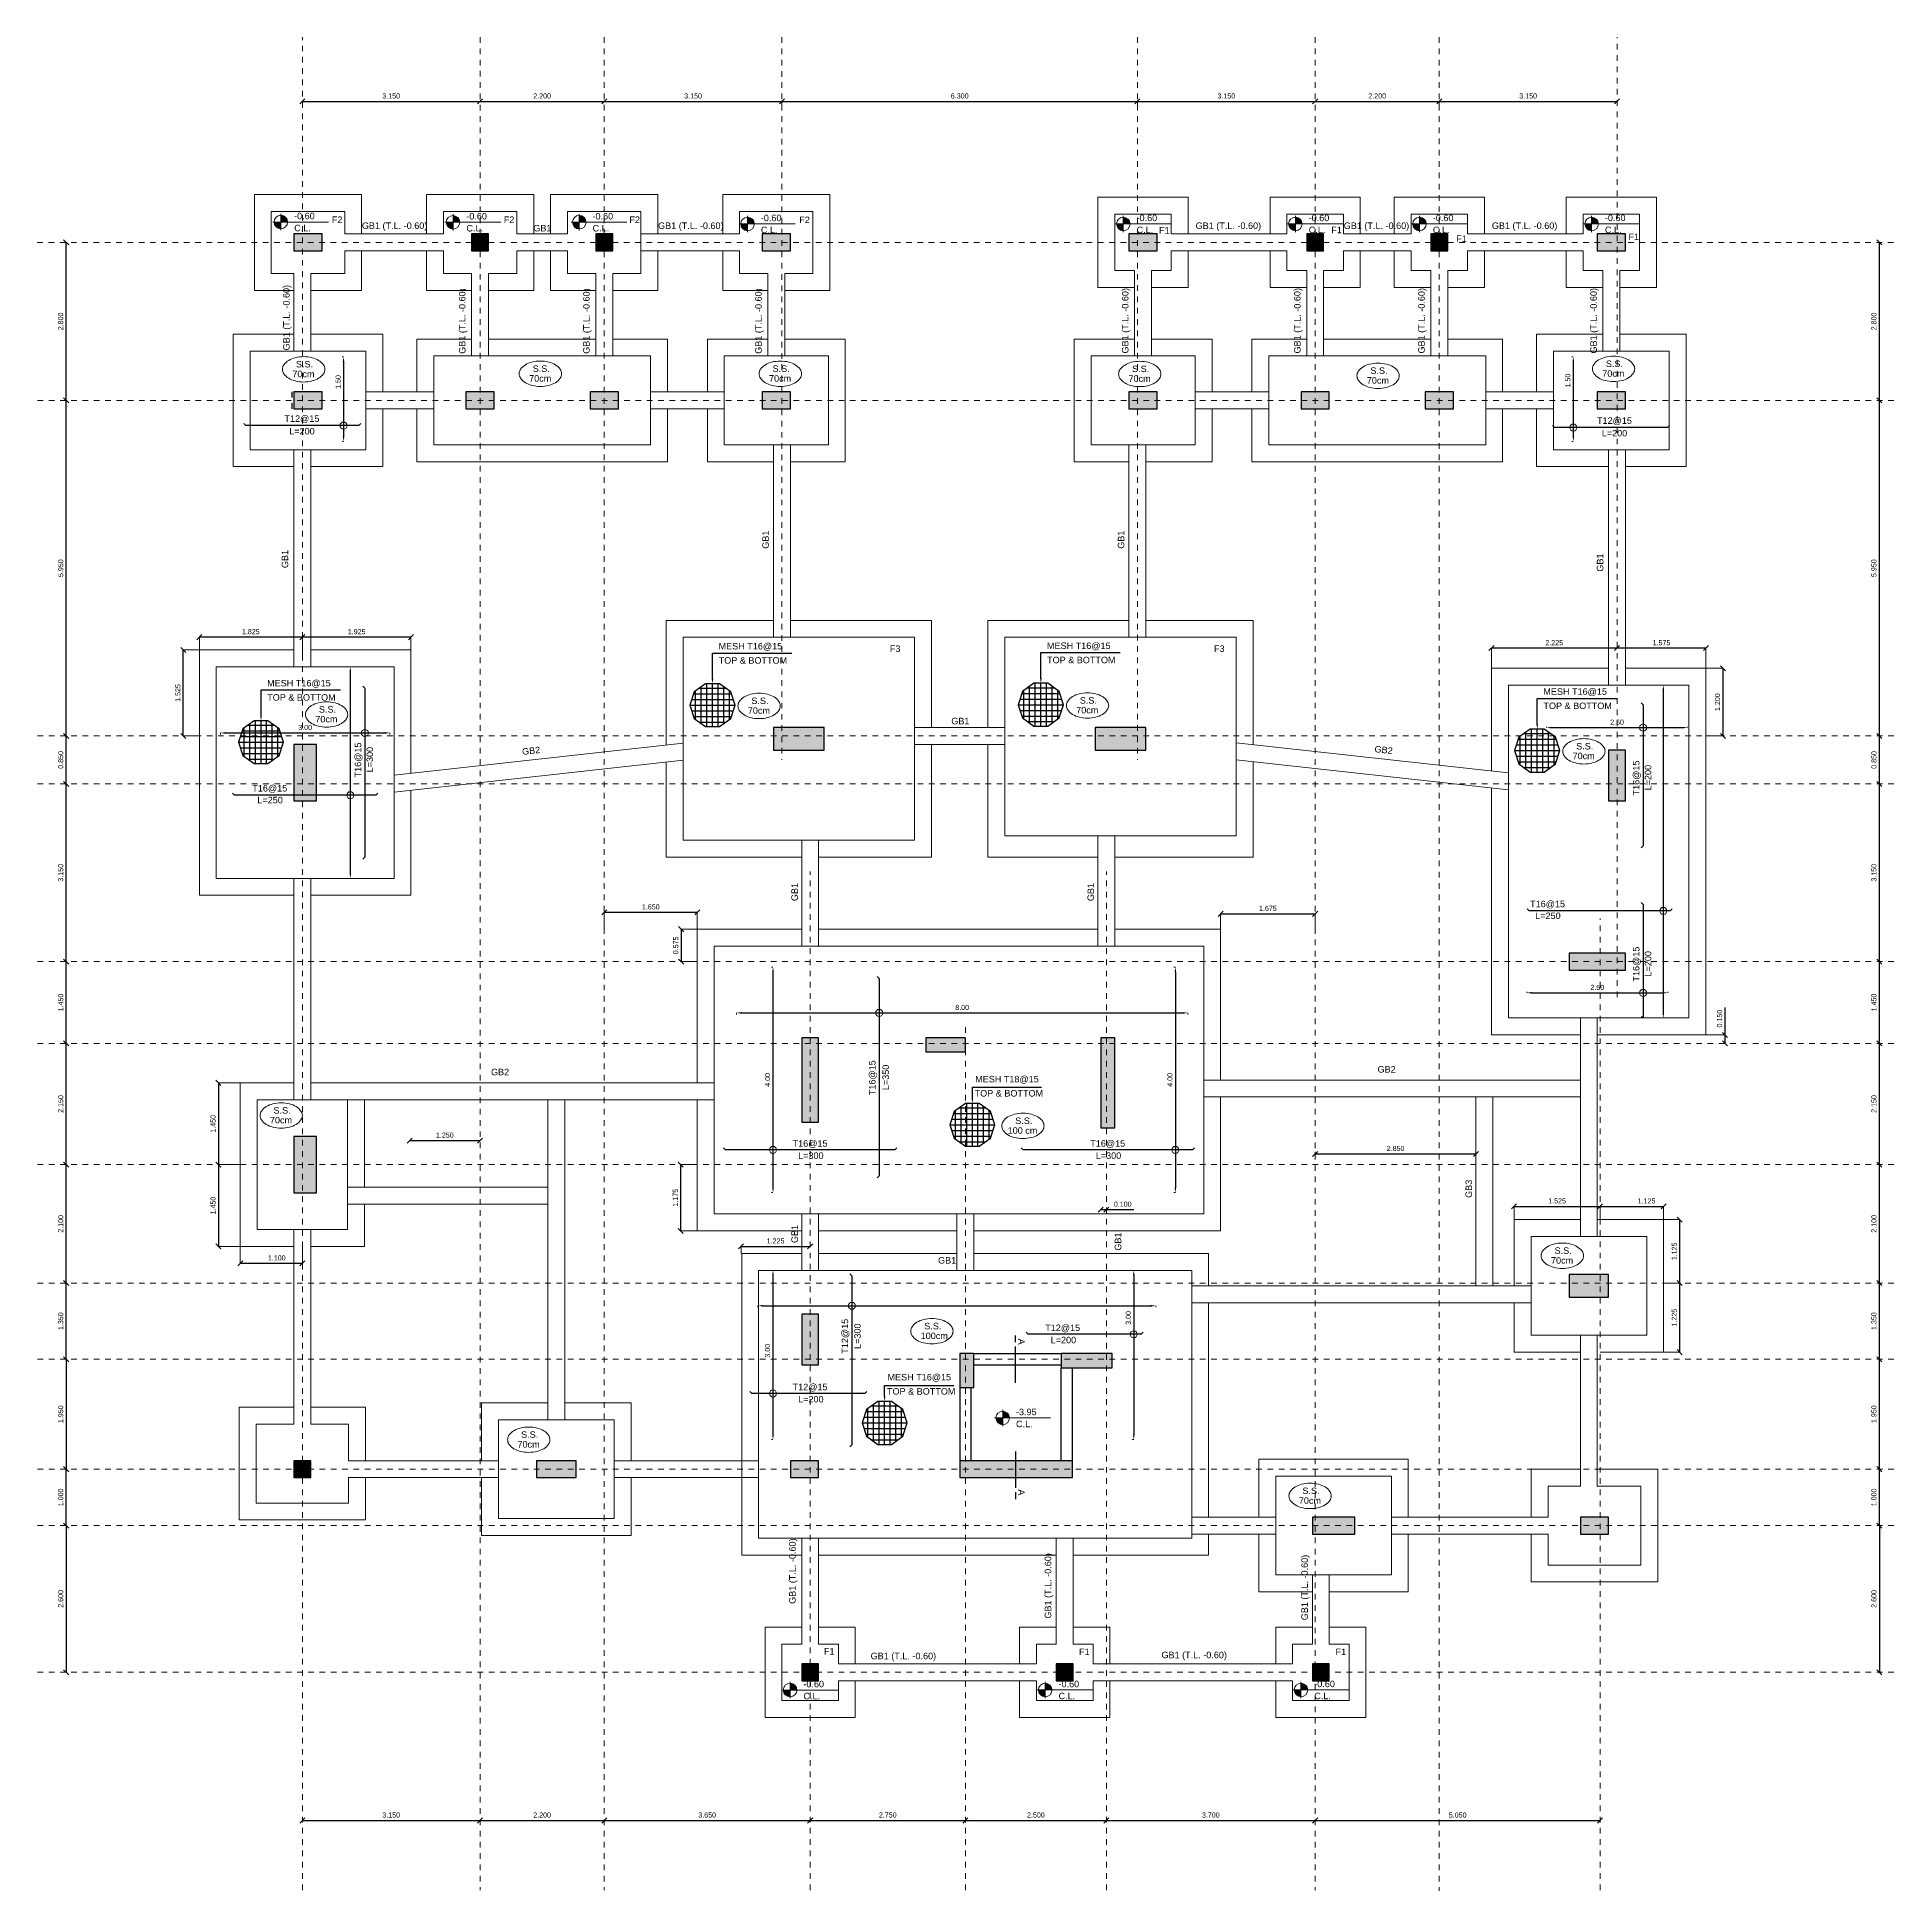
# Model space of a CAD drawing. Header units: inches. Extents: x -11.3 to 47.2, y -1.9 to 32.
# Drawn here: x -2.2 to 30.72, y -1.38 to 31.49 of the extents above; entities that cross this region are included whole.
import ezdxf
from ezdxf import colors
from ezdxf.entities.mleader import LeaderData, LeaderLine
from ezdxf.enums import TextEntityAlignment as Align
from ezdxf.math import Vec2, Vec3

# ---------------------------------------------------------------- set-up
doc = ezdxf.new("R2010")
doc.units = ezdxf.units.IN
doc.header["$MEASUREMENT"] = 0
doc.linetypes.add('AXES-TYP$0$CENTER2', pattern=[1.125, 0.75, -0.125, 0.125, -0.125])
doc.linetypes.add('FOUNDATION$0$DASHED', pattern=[0.75, 0.5, -0.25])
for name, color, linetype, lineweight in [('AXES-TYP$0$S-AXIS-PLAN', 20, 'AXES-TYP$0$CENTER2', 18), ('F_1000', 180, 'Continuous', 20), ('F_600', 144, 'Continuous', 20), ('F_700', 150, 'Continuous', 20), ('FOUNDATION$0$S-ANNO-TEXT', 130, 'Continuous', 13), ('FOUNDATION$0$S-ANNO-TEXT @ 50', 130, 'Continuous', 13), ('FOUNDATION$0$S-BEAM-NAME', 2, 'Continuous', 30), ('FOUNDATION$0$S-CONC-PATH', 253, 'Continuous', 5), ('FOUNDATION$0$S-FNDN-PLAN', 7, 'Continuous', 30), ('P_Con', 6, 'Continuous', 20), ('Strip', 3, 'Continuous', 20)]:
    doc.layers.add(name, color=color, linetype=linetype, lineweight=lineweight)
doc.layers.add('Columns', color=4, linetype='Continuous')
doc.styles.add('AXES-ROOF$0$DMA-TXT-DIM', font='sanss___.ttf', dxfattribs={"height": 0.0018})
doc.styles.add('AXES-TYP$0$DMA-TXT-DIM', font='sanss___.ttf', dxfattribs={"height": 0.0018})
doc.styles.add('FOUNDATION$0$DMA-T-S', font='sanss___.ttf', dxfattribs={"height": 0.0023})
doc.styles.add('FOUNDATION$0$DMA-TXT-DIM', font='sanss___.ttf', dxfattribs={"height": 0.0018})
doc.styles.add('FOUNDATION$0$Standard', font='arial.ttf')
doc.dimstyles.new('AXES-ROOF$0$DMA-DIM', dxfattribs={"dimtxt": 0.0018, "dimasz": 0.0018, "dimexe": 0, "dimexo": 0, "dimgap": 0.001, "dimtad": 1, "dimdec": 3, "dimlfac": -1, "dimrnd": 0.001, "dimzin": 1, "dimdsep": 46, "dimtxsty": 'AXES-ROOF$0$DMA-TXT-DIM', "dimblk": 'AXES-ROOF$0$_Oblique', "dimcen": 0.003, "dimclrd": 256, "dimclre": 256, "dimclrt": 2, "dimadec": 3, "dimazin": 0, "dimtfac": 1, "dimtdec": 3, "dimtofl": 0, "dimtmove": 0, "dimatfit": 3, "dimfxl": 0.05, "dimtolj": 1, "dimtzin": 0, "dimlwe": -1, "dimarcsym": 0})
doc.dimstyles.new('AXES-TYP$0$DMA-DIM', dxfattribs={"dimtxt": 0.0018, "dimasz": 0.0018, "dimexe": 0, "dimexo": 0, "dimgap": 0.001, "dimtad": 1, "dimdec": 3, "dimlfac": -1, "dimrnd": 0.001, "dimzin": 1, "dimdsep": 46, "dimtxsty": 'AXES-TYP$0$DMA-TXT-DIM', "dimblk": 'AXES-TYP$0$_Oblique', "dimcen": 0.003, "dimclrd": 256, "dimclre": 256, "dimclrt": 2, "dimadec": 3, "dimazin": 0, "dimtfac": 1, "dimtdec": 3, "dimtofl": 0, "dimtmove": 0, "dimatfit": 3, "dimfxl": 0.05, "dimtolj": 1, "dimtzin": 0, "dimlwe": -1, "dimarcsym": 0})
doc.dimstyles.new('FOUNDATION$0$DMA-DIM', dxfattribs={"dimtxt": 0.0018, "dimasz": 0.0018, "dimexe": 0, "dimexo": 0, "dimgap": 0.001, "dimtad": 1, "dimdec": 3, "dimlfac": -1, "dimrnd": 0.001, "dimzin": 1, "dimdsep": 46, "dimtxsty": 'FOUNDATION$0$DMA-TXT-DIM', "dimblk": 'FOUNDATION$0$_Oblique', "dimcen": 0.003, "dimclrd": 256, "dimclre": 256, "dimclrt": 2, "dimadec": 3, "dimazin": 0, "dimtfac": 1, "dimtdec": 3, "dimtofl": 0, "dimtmove": 0, "dimatfit": 3, "dimfxl": 0.05, "dimtolj": 1, "dimtzin": 0, "dimlwe": -1, "dimarcsym": 0})

msp = doc.modelspace()

# ---------------------------------------------------------------- texts
at = {"style": 'FOUNDATION$0$DMA-T-S'}
for p in [(15.2427, 8.3606), (15.2427, 5.6893)]:
    msp.add_text('A', height=0.115, rotation=270, dxfattribs=at).set_placement(p, align=Align.MIDDLE_CENTER)
at = {"layer": 'FOUNDATION$0$S-ANNO-TEXT', "style": 'FOUNDATION$0$DMA-T-S'}
for s, rotation, p in [('S.S.', 0, (2.3865, 25.6339)), ('S.S.', 0, (25.6015, 25.6415)), ('70cm', 0, (2.3228, 25.4611)), ('70cm', 0, (6.5189, 25.3826)), ('S.S.', 0, (6.5825, 25.5554)), ('70cm', 0, (10.7705, 25.3824)), ('S.S.', 0, (10.8342, 25.5551)), ('70cm', 0, (17.1413, 25.3785)), ('S.S.', 0, (17.205, 25.5513)), ('70cm', 0, (21.365, 25.3467)), ('S.S.', 0, (21.4287, 25.5195)), ('70cm', 0, (25.5378, 25.4687)), ('S.S.', 0, (10.4586, 19.6657)), ('S.S.', 0, (16.2787, 19.6734)), ('70cm', 0, (2.7294, 19.3412)), ('S.S.', 0, (2.7931, 19.514)), ('70cm', 0, (10.3949, 19.4929)), ('70cm', 0, (16.2151, 19.5006)), ('T16@15', 90, (3.5431, 18.365)), ('L=300', 90, (3.7524, 18.4548)), ('70cm', 0, (25.0118, 18.6881)), ('S.S.', 0, (25.0755, 18.8609)), ('T16@15', 90, (26.197, 18.0458)), ('L=200', 90, (26.4063, 18.1356)), ('T16@15', 360, (1.6131, 18.1154)), ('L=250', 360, (1.7028, 17.9061)), ('T16@15', 360, (24.2595, 16.0639)), ('L=250', 360, (24.3492, 15.8547)), ('T16@15', 90, (26.197, 14.7458)), ('L=200', 90, (26.4063, 14.8356)), ('T16@15', 90, (12.6584, 12.7318)), ('L=350', 90, (12.8962, 12.8208)), ('S.S.', 0, (1.9887, 12.4041)), ('70cm', 0, (1.9251, 12.2314)), ('S.S.', 0, (15.1341, 12.22)), ('100 cm', 0, (14.9994, 12.0472)), ('S.S.', 0, (24.6933, 9.9174)), ('70cm', 0, (24.6296, 9.7446)), ('T12@15', 90, (12.1727, 8.1476)), ('L=300', 90, (12.396, 8.2322)), ('S.S.', 0, (13.5213, 8.5797)), ('100cm', 0, (13.4577, 8.4069)), ('70cm', 0, (6.3128, 6.4833)), ('S.S.', 0, (6.3765, 6.6561)), ('70cm', 0, (20.1602, 5.4862)), ('S.S.', 0, (20.2239, 5.659))]:
    msp.add_text(s, height=0.115, rotation=rotation, dxfattribs=at).set_placement(p)
for s, p in [('T12@15', (2.1832, 24.6691)), ('T12@15', (25.4449, 24.634)), ('L=200', (2.2677, 24.4458)), ('L=200', (25.5295, 24.4107)), ('MESH T16@15', (9.8767, 20.6342)), ('MESH T16@15', (15.6968, 20.6419)), ('TOP & BOTTOM', (9.8782, 20.3817)), ('TOP & BOTTOM', (15.6984, 20.3894)), ('MESH T16@15', (1.8751, 19.9786)), ('TOP & BOTTOM', (1.8766, 19.7261)), ('MESH T16@15', (24.4935, 19.8294)), ('TOP & BOTTOM', (24.4951, 19.5768)), ('MESH T18@15 ', (14.4242, 12.9585)), ('TOP & BOTTOM', (14.4148, 12.707)), ('T16@15', (11.189, 11.818)), ('T16@15', (16.464, 11.818)), ('L=300', (11.2864, 11.6014)), ('L=300', (16.5614, 11.6014)), ('T12@15', (15.6652, 8.5494)), ('L=200', (15.7626, 8.3328)), ('T12@15', (11.189, 7.4996)), ('MESH T16@15 ', (12.8702, 7.6738)), ('L=200', (11.2864, 7.283)), ('TOP & BOTTOM', (12.8609, 7.4223))]:
    msp.add_text(s, height=0.115, dxfattribs=at).set_placement(p)
at = {"layer": 'FOUNDATION$0$S-BEAM-NAME', "style": 'FOUNDATION$0$DMA-T-S'}
for s, rotation, p in [('F2', 360, (3.0219, 28.1956)), ('F2', 360, (6.0696, 28.1956)), ('GB1', 359.99473, (6.5934, 28.0456)), ('F2', 360, (8.2952, 28.1956)), ('F2', 360, (11.3064, 28.1937)), ('F1', 360, (17.6836, 28.0073)), ('F1', 360, (20.7361, 28.0142)), ('F1', 360, (26.0026, 27.8928)), ('F1', 360, (22.9477, 27.8602)), ('GB1 (T.L. -0.60)', 90, (2.2741, 25.9365)), ('GB1 (T.L. -0.60)', 90, (5.391, 25.8756)), ('GB1 (T.L. -0.60)', 90, (7.5911, 25.8756)), ('GB1 (T.L. -0.60)', 90, (10.641, 25.8756)), ('GB1 (T.L. -0.60)', 90, (17.141, 25.8813)), ('GB1 (T.L. -0.60)', 90, (20.191, 25.8813)), ('GB1 (T.L. -0.60)', 90, (22.3911, 25.8813)), ('GB1 (T.L. -0.60)', 90, (25.441, 25.8813)), ('GB1', 89.99473, (10.767, 22.4196)), ('GB1', 89.99473, (17.067, 22.4196)), ('GB1', 89.99473, (2.249, 22.0767)), ('GB1', 89.99473, (25.5562, 22.0134)), ('F3', 360, (12.9111, 20.5902)), ('F3', 360, (18.6562, 20.5902)), ('GB1', 359.99473, (14.0013, 19.307)), ('GB2', 6.33492, (6.4009, 18.7634)), ('GB2', 353.73124, (21.4966, 18.8141)), ('GB1', 89.99473, (11.2822, 16.1719)), ('GB1', 89.99473, (16.53, 16.1709)), ('GB2', 359.99473, (5.8438, 13.0846)), ('GB2', 359.99473, (21.5554, 13.132)), ('GB3', 89.99473, (23.2289, 10.9102)), ('GB1', 89.99473, (11.2822, 10.1094)), ('GB1', 89.99473, (17.0132, 9.9746)), ('GB1', 359.99473, (13.7666, 9.7455)), ('GB1 (T.L. -0.60)', 90, (11.242, 3.7123)), ('GB1 (T.L. -0.60)', 90, (15.7722, 3.4509)), ('GB1 (T.L. -0.60)', 90, (20.3205, 3.4219)), ('F1', 360, (11.7439, 2.8131)), ('F1', 360, (16.2648, 2.8035)), ('F1', 360, (20.8114, 2.8035))]:
    msp.add_text(s, height=0.115, rotation=rotation, dxfattribs=at).set_placement(p)
for p in [(3.5546, 28.0895), (8.8047, 28.0895), (18.3314, 28.0895), (20.9564, 28.0895), (23.5814, 28.0895), (12.5713, 2.7308), (17.7259, 2.7486)]:
    msp.add_text('GB1 (T.L. -0.60)', height=0.115, dxfattribs=at).set_placement(p)

# ---------------------------------------------------------------- blocks, each defined once
blk = doc.blocks.new('FOUNDATION$0$ssnot')
at = {"layer": 'FOUNDATION$0$S-ANNO-TEXT'}
blk.add_lwpolyline([(-0.75, 0, 0.152216), (-0.701, -0.158, 0.106943), (-0.53, -0.318, 0.074343), (-0.3, -0.413, 0.060974), (0, -0.45, 0.060974), (0.3, -0.413, 0.074343), (0.53, -0.318, 0.106943), (0.701, -0.158, 0.152216), (0.75, 0, 0.152216), (0.701, 0.158, 0.106943), (0.53, 0.318, 0.074343), (0.3, 0.413, 0.060974), (0, 0.45, 0.060974), (-0.3, 0.413, 0.074343), (-0.53, 0.318, 0.106943), (-0.701, 0.158, 0.152216)], format="xyb", close=True, dxfattribs=at)
blk = doc.blocks.new('*U8')
at = {"layer": 'FOUNDATION$0$S-ANNO-TEXT'}
h = blk.add_hatch(color=256, dxfattribs=at)
h.paths.add_polyline_path([(0, 0.0024), (0, 0), (0.0024, 0, 0.414214)])
h.paths.add_polyline_path([(0, 0), (-0.0024, 0, 0.414214), (0, -0.0024)])
for p, q in [((-0.00288, 0), (0.0024, 0)), ((0, 0.00288), (0, -0.00288)), ((0.0039, 0), (0, 0)), ((0.0039, 0), (0.01692, 0))]:
    blk.add_line(p, q, dxfattribs=at)
blk.add_circle((0, 0), 0.0024, dxfattribs=at)
at = {"layer": 'FOUNDATION$0$S-ANNO-TEXT', "style": 'FOUNDATION$0$DMA-T-S', "flags": 4}
blk.add_attdef('0.00', (0.0047, 0.00098), '', height=0.0023, dxfattribs=at)
at = {"layer": 'FOUNDATION$0$S-ANNO-TEXT', "style": 'FOUNDATION$0$DMA-T-S'}
blk.add_attdef('FINISHING', (0.00473, -0.00328), '', height=0.0023, dxfattribs=at)
blk = doc.blocks.new('*D176')
at = {"layer": 'Defpoints', "color": 0, "transparency": 16777216}
for p in [(10.575, 8.971), (17.625, 8.997), (17.625, 8.971)]:
    blk.add_point(p, dxfattribs=at)
at = {"layer": 'FOUNDATION$0$S-ANNO-TEXT', "transparency": 16777216}
for p, q in [((10.575, 8.971), (10.575, 8.997)), ((17.625, 8.971), (17.625, 8.997))]:
    blk.add_line(p, q, dxfattribs=at)
at = {"layer": 'FOUNDATION$0$S-ANNO-TEXT', "lineweight": -2, "transparency": 16777216}
blk.add_line((10.665, 8.997), (17.535, 8.997), dxfattribs=at)
at = {"layer": 'FOUNDATION$0$S-ANNO-TEXT', "transparency": 16777216}
for points in [[(10.665, 9.012), (10.665, 8.982), (10.575, 8.997)], [(17.535, 9.012), (17.535, 8.982), (17.625, 8.997)]]:
    blk.add_solid(points, dxfattribs=at)
blk = doc.blocks.new('*D175')
at = {"layer": 'Defpoints', "color": 0, "transparency": 16777216}
for p in [(26.594, 20), (26.594, 14.1), (26.62, 14.1)]:
    blk.add_point(p, dxfattribs=at)
at = {"layer": 'FOUNDATION$0$S-ANNO-TEXT', "transparency": 16777216}
for p, q in [((26.594, 20), (26.62, 20)), ((26.594, 14.1), (26.62, 14.1))]:
    blk.add_line(p, q, dxfattribs=at)
at = {"layer": 'FOUNDATION$0$S-ANNO-TEXT', "lineweight": -2, "transparency": 16777216}
blk.add_line((26.62, 19.91), (26.62, 14.19), dxfattribs=at)
at = {"layer": 'FOUNDATION$0$S-ANNO-TEXT', "transparency": 16777216}
for points in [[(26.605, 19.91), (26.635, 19.91), (26.62, 20)], [(26.605, 14.19), (26.635, 14.19), (26.62, 14.1)]]:
    blk.add_solid(points, dxfattribs=at)
blk = doc.blocks.new('*D174')
at = {"layer": 'Defpoints', "color": 0, "transparency": 16777216}
for p in [(3.204, 25.823), (3.204, 24.323), (3.23, 24.323)]:
    blk.add_point(p, dxfattribs=at)
at = {"layer": 'FOUNDATION$0$S-ANNO-TEXT', "transparency": 16777216}
for p, q in [((3.204, 25.823), (3.23, 25.823)), ((3.204, 24.323), (3.23, 24.323))]:
    blk.add_line(p, q, dxfattribs=at)
at = {"layer": 'FOUNDATION$0$S-ANNO-TEXT', "lineweight": -2, "transparency": 16777216}
blk.add_line((3.23, 25.733), (3.23, 24.413), dxfattribs=at)
at = {"layer": 'FOUNDATION$0$S-ANNO-TEXT', "transparency": 16777216}
for points in [[(3.215, 25.733), (3.245, 25.733), (3.23, 25.823)], [(3.215, 24.413), (3.245, 24.413), (3.23, 24.323)]]:
    blk.add_solid(points, dxfattribs=at)
at = {"layer": 'FOUNDATION$0$S-ANNO-TEXT', "transparency": 16777216, "insert": (3.134, 25.376), "char_height": 0.09, "attachment_point": 5, "rotation": 90, "style": 'FOUNDATION$0$DMA-TXT-DIM'}
blk.add_mtext('\\A1;1.50', dxfattribs=at)
blk = doc.blocks.new('*D173')
at = {"layer": 'Defpoints', "color": 0, "transparency": 16777216}
for p in [(24.999, 25.823), (24.999, 24.323), (25.025, 24.323)]:
    blk.add_point(p, dxfattribs=at)
at = {"layer": 'FOUNDATION$0$S-ANNO-TEXT', "transparency": 16777216}
for p, q in [((24.999, 25.823), (25.025, 25.823)), ((24.999, 24.323), (25.025, 24.323))]:
    blk.add_line(p, q, dxfattribs=at)
at = {"layer": 'FOUNDATION$0$S-ANNO-TEXT', "lineweight": -2, "transparency": 16777216}
blk.add_line((25.025, 25.733), (25.025, 24.413), dxfattribs=at)
at = {"layer": 'FOUNDATION$0$S-ANNO-TEXT', "transparency": 16777216}
for points in [[(25.01, 25.733), (25.04, 25.733), (25.025, 25.823)], [(25.01, 24.413), (25.04, 24.413), (25.025, 24.323)]]:
    blk.add_solid(points, dxfattribs=at)
at = {"layer": 'FOUNDATION$0$S-ANNO-TEXT', "transparency": 16777216, "insert": (24.928, 25.402), "char_height": 0.09, "attachment_point": 5, "rotation": 90, "style": 'FOUNDATION$0$DMA-TXT-DIM'}
blk.add_mtext('\\A1;1.50', dxfattribs=at)
blk = doc.blocks.new('FOUNDATION$0$_Oblique')
at = {"color": 0, "linetype": 'ByBlock', "lineweight": -2}
blk.add_line((0.5, 0.5), (-0.5, -0.5), dxfattribs=at)
blk = doc.blocks.new('*D163')
at = {"layer": 'Defpoints', "color": 0, "transparency": 16777216}
for p in [(20.45, 11.725), (23.3, 11.725), (23.3, 11.689)]:
    blk.add_point(p, dxfattribs=at)
at = {"layer": 'FOUNDATION$0$S-ANNO-TEXT', "transparency": 16777216}
for p, q in [((20.45, 11.725), (20.45, 11.689)), ((23.3, 11.725), (23.3, 11.689))]:
    blk.add_line(p, q, dxfattribs=at)
at = {"layer": 'FOUNDATION$0$S-ANNO-TEXT', "lineweight": -2, "transparency": 16777216}
blk.add_line((20.45, 11.689), (23.3, 11.689), dxfattribs=at)
at = {"layer": 'FOUNDATION$0$S-ANNO-TEXT', "lineweight": -2, "transparency": 16777216, "xscale": 0.09, "yscale": 0.09, "zscale": 0.09, "rotation": 180}
blk.add_blockref('FOUNDATION$0$_Oblique', (20.45, 11.689), dxfattribs=at)
at = {"layer": 'FOUNDATION$0$S-ANNO-TEXT', "lineweight": -2, "transparency": 16777216, "xscale": 0.09, "yscale": 0.09, "zscale": 0.09}
blk.add_blockref('FOUNDATION$0$_Oblique', (23.3, 11.689), dxfattribs=at)
at = {"layer": 'FOUNDATION$0$S-ANNO-TEXT', "transparency": 16777216, "insert": (21.875, 11.786), "char_height": 0.09, "attachment_point": 5, "style": 'FOUNDATION$0$DMA-TXT-DIM'}
blk.add_mtext('\\A1;2.850', dxfattribs=at)
blk = doc.blocks.new('*D162')
at = {"layer": 'Defpoints', "color": 0, "transparency": 16777216}
for p in [(16.65, 10.702), (16.75, 10.702), (16.75, 10.702)]:
    blk.add_point(p, dxfattribs=at)
at = {"layer": 'FOUNDATION$0$S-ANNO-TEXT', "lineweight": -2, "transparency": 16777216}
for p, q in [((16.65, 10.702), (16.75, 10.702)), ((16.75, 10.702), (17.238, 10.702))]:
    blk.add_line(p, q, dxfattribs=at)
at = {"layer": 'FOUNDATION$0$S-ANNO-TEXT', "lineweight": -2, "transparency": 16777216, "xscale": 0.09, "yscale": 0.09, "zscale": 0.09, "rotation": 180}
blk.add_blockref('FOUNDATION$0$_Oblique', (16.65, 10.702), dxfattribs=at)
at = {"layer": 'FOUNDATION$0$S-ANNO-TEXT', "lineweight": -2, "transparency": 16777216, "xscale": 0.09, "yscale": 0.09, "zscale": 0.09}
blk.add_blockref('FOUNDATION$0$_Oblique', (16.75, 10.702), dxfattribs=at)
at = {"layer": 'FOUNDATION$0$S-ANNO-TEXT', "transparency": 16777216, "insert": (17.039, 10.798), "char_height": 0.09, "attachment_point": 5, "style": 'FOUNDATION$0$DMA-TXT-DIM'}
blk.add_mtext('\\A1;0.100', dxfattribs=at)
blk = doc.blocks.new('FOUNDATION$0$SN')
for p, q in [((0.187, 0), (0, 0)), ((1.312, 0), (0.312, 0))]:
    blk.add_line(p, q)
blk = doc.blocks.new('*D161')
at = {"layer": 'Defpoints', "color": 0, "transparency": 16777216}
for p in [(4.4, 11.926), (5.65, 11.926), (5.65, 11.926)]:
    blk.add_point(p, dxfattribs=at)
at = {"layer": 'FOUNDATION$0$S-ANNO-TEXT', "lineweight": -2, "transparency": 16777216}
blk.add_line((4.4, 11.926), (5.65, 11.926), dxfattribs=at)
at = {"layer": 'FOUNDATION$0$S-ANNO-TEXT', "lineweight": -2, "transparency": 16777216, "xscale": 0.09, "yscale": 0.09, "zscale": 0.09, "rotation": 180}
blk.add_blockref('FOUNDATION$0$_Oblique', (4.4, 11.926), dxfattribs=at)
at = {"layer": 'FOUNDATION$0$S-ANNO-TEXT', "lineweight": -2, "transparency": 16777216, "xscale": 0.09, "yscale": 0.09, "zscale": 0.09}
blk.add_blockref('FOUNDATION$0$_Oblique', (5.65, 11.926), dxfattribs=at)
at = {"layer": 'FOUNDATION$0$S-ANNO-TEXT', "transparency": 16777216, "insert": (5.025, 12.023), "char_height": 0.09, "attachment_point": 5, "style": 'FOUNDATION$0$DMA-TXT-DIM'}
blk.add_mtext('\\A1;1.250', dxfattribs=at)
blk = doc.blocks.new('*D172')
at = {"layer": 'Defpoints', "color": 0, "transparency": 16777216}
for p in [(10.815, 15.003), (10.815, 11.003), (10.841, 11.003)]:
    blk.add_point(p, dxfattribs=at)
at = {"layer": 'FOUNDATION$0$S-ANNO-TEXT', "transparency": 16777216}
for p, q in [((10.815, 15.003), (10.841, 15.003)), ((10.815, 11.003), (10.841, 11.003))]:
    blk.add_line(p, q, dxfattribs=at)
at = {"layer": 'FOUNDATION$0$S-ANNO-TEXT', "lineweight": -2, "transparency": 16777216}
blk.add_line((10.841, 14.913), (10.841, 11.093), dxfattribs=at)
at = {"layer": 'FOUNDATION$0$S-ANNO-TEXT', "transparency": 16777216}
for points in [[(10.826, 14.913), (10.856, 14.913), (10.841, 15.003)], [(10.826, 11.093), (10.856, 11.093), (10.841, 11.003)]]:
    blk.add_solid(points, dxfattribs=at)
at = {"layer": 'FOUNDATION$0$S-ANNO-TEXT', "transparency": 16777216, "insert": (10.745, 13.003), "char_height": 0.09, "attachment_point": 5, "rotation": 90, "style": 'FOUNDATION$0$DMA-TXT-DIM'}
blk.add_mtext('\\A1;4.00', dxfattribs=at)
blk = doc.blocks.new('*D171')
at = {"layer": 'Defpoints', "color": 0, "transparency": 16777216}
for p in [(17.947, 15.003), (17.947, 11.003), (17.973, 11.003)]:
    blk.add_point(p, dxfattribs=at)
at = {"layer": 'FOUNDATION$0$S-ANNO-TEXT', "transparency": 16777216}
for p, q in [((17.947, 15.003), (17.973, 15.003)), ((17.947, 11.003), (17.973, 11.003))]:
    blk.add_line(p, q, dxfattribs=at)
at = {"layer": 'FOUNDATION$0$S-ANNO-TEXT', "lineweight": -2, "transparency": 16777216}
blk.add_line((17.973, 14.913), (17.973, 11.093), dxfattribs=at)
at = {"layer": 'FOUNDATION$0$S-ANNO-TEXT', "transparency": 16777216}
for points in [[(17.958, 14.913), (17.988, 14.913), (17.973, 15.003)], [(17.958, 11.093), (17.988, 11.093), (17.973, 11.003)]]:
    blk.add_solid(points, dxfattribs=at)
at = {"layer": 'FOUNDATION$0$S-ANNO-TEXT', "transparency": 16777216, "insert": (17.876, 13.003), "char_height": 0.09, "attachment_point": 5, "rotation": 90, "style": 'FOUNDATION$0$DMA-TXT-DIM'}
blk.add_mtext('\\A1;4.00', dxfattribs=at)
blk = doc.blocks.new('*D170')
at = {"layer": 'Defpoints', "color": 0, "transparency": 16777216}
for p in [(10.194, 14.164), (18.194, 14.19), (18.194, 14.164)]:
    blk.add_point(p, dxfattribs=at)
at = {"layer": 'FOUNDATION$0$S-ANNO-TEXT', "transparency": 16777216}
for p, q in [((10.194, 14.164), (10.194, 14.19)), ((18.194, 14.164), (18.194, 14.19))]:
    blk.add_line(p, q, dxfattribs=at)
at = {"layer": 'FOUNDATION$0$S-ANNO-TEXT', "lineweight": -2, "transparency": 16777216}
blk.add_line((10.284, 14.19), (18.104, 14.19), dxfattribs=at)
at = {"layer": 'FOUNDATION$0$S-ANNO-TEXT', "transparency": 16777216}
for points in [[(10.284, 14.205), (10.284, 14.175), (10.194, 14.19)], [(18.104, 14.205), (18.104, 14.175), (18.194, 14.19)]]:
    blk.add_solid(points, dxfattribs=at)
at = {"layer": 'FOUNDATION$0$S-ANNO-TEXT', "transparency": 16777216, "insert": (14.194, 14.287), "char_height": 0.09, "attachment_point": 5, "style": 'FOUNDATION$0$DMA-TXT-DIM'}
blk.add_mtext('\\A1;8.00', dxfattribs=at)
blk = doc.blocks.new('*D169')
at = {"layer": 'Defpoints', "color": 0, "transparency": 16777216}
for p in [(10.815, 9.625), (10.815, 6.625), (10.841, 6.625)]:
    blk.add_point(p, dxfattribs=at)
at = {"layer": 'FOUNDATION$0$S-ANNO-TEXT', "transparency": 16777216}
for p, q in [((10.815, 9.625), (10.841, 9.625)), ((10.815, 6.625), (10.841, 6.625))]:
    blk.add_line(p, q, dxfattribs=at)
at = {"layer": 'FOUNDATION$0$S-ANNO-TEXT', "lineweight": -2, "transparency": 16777216}
blk.add_line((10.841, 9.535), (10.841, 6.715), dxfattribs=at)
at = {"layer": 'FOUNDATION$0$S-ANNO-TEXT', "transparency": 16777216}
for points in [[(10.826, 9.535), (10.856, 9.535), (10.841, 9.625)], [(10.826, 6.715), (10.856, 6.715), (10.841, 6.625)]]:
    blk.add_solid(points, dxfattribs=at)
at = {"layer": 'FOUNDATION$0$S-ANNO-TEXT', "transparency": 16777216, "insert": (10.745, 8.2), "char_height": 0.09, "attachment_point": 5, "rotation": 90, "style": 'FOUNDATION$0$DMA-TXT-DIM'}
blk.add_mtext('\\A1;3.00', dxfattribs=at)
blk = doc.blocks.new('*D168')
at = {"layer": 'Defpoints', "color": 0, "transparency": 16777216}
for p in [(17.209, 9.625), (17.209, 6.625), (17.235, 6.625)]:
    blk.add_point(p, dxfattribs=at)
at = {"layer": 'FOUNDATION$0$S-ANNO-TEXT', "transparency": 16777216}
for p, q in [((17.209, 9.625), (17.235, 9.625)), ((17.209, 6.625), (17.235, 6.625))]:
    blk.add_line(p, q, dxfattribs=at)
at = {"layer": 'FOUNDATION$0$S-ANNO-TEXT', "lineweight": -2, "transparency": 16777216}
blk.add_line((17.235, 9.535), (17.235, 6.715), dxfattribs=at)
at = {"layer": 'FOUNDATION$0$S-ANNO-TEXT', "transparency": 16777216}
for points in [[(17.22, 9.535), (17.25, 9.535), (17.235, 9.625)], [(17.22, 6.715), (17.25, 6.715), (17.235, 6.625)]]:
    blk.add_solid(points, dxfattribs=at)
at = {"layer": 'FOUNDATION$0$S-ANNO-TEXT', "transparency": 16777216, "insert": (17.139, 8.782), "char_height": 0.09, "attachment_point": 5, "rotation": 90, "style": 'FOUNDATION$0$DMA-TXT-DIM'}
blk.add_mtext('\\A1;3.00', dxfattribs=at)
blk = doc.blocks.new('*D160')
at = {"layer": 'Defpoints', "color": 0, "transparency": 16777216}
for p in [(9.5, 15.675), (9.213, 15.1), (9.5, 15.1)]:
    blk.add_point(p, dxfattribs=at)
at = {"layer": 'FOUNDATION$0$S-ANNO-TEXT', "transparency": 16777216}
for p, q in [((9.5, 15.675), (9.213, 15.675)), ((9.5, 15.1), (9.213, 15.1))]:
    blk.add_line(p, q, dxfattribs=at)
at = {"layer": 'FOUNDATION$0$S-ANNO-TEXT', "lineweight": -2, "transparency": 16777216}
blk.add_line((9.213, 15.675), (9.213, 15.1), dxfattribs=at)
at = {"layer": 'FOUNDATION$0$S-ANNO-TEXT', "lineweight": -2, "transparency": 16777216, "xscale": 0.09, "yscale": 0.09, "zscale": 0.09}
for p, rotation in [((9.213, 15.675), 90), ((9.213, 15.1), 270)]:
    blk.add_blockref('FOUNDATION$0$_Oblique', p, dxfattribs=dict(at, rotation=rotation))
at = {"layer": 'FOUNDATION$0$S-ANNO-TEXT', "transparency": 16777216, "insert": (9.117, 15.387), "char_height": 0.09, "attachment_point": 5, "rotation": 90, "style": 'FOUNDATION$0$DMA-TXT-DIM'}
blk.add_mtext('\\A1;0.575', dxfattribs=at)
blk = doc.blocks.new('*D159')
at = {"layer": 'Defpoints', "color": 0, "transparency": 16777216}
for p in [(7.85, 15.972), (7.85, 15.675), (9.5, 15.675)]:
    blk.add_point(p, dxfattribs=at)
at = {"layer": 'FOUNDATION$0$S-ANNO-TEXT', "transparency": 16777216}
for p, q in [((7.85, 15.675), (7.85, 15.972)), ((9.5, 15.675), (9.5, 15.972))]:
    blk.add_line(p, q, dxfattribs=at)
at = {"layer": 'FOUNDATION$0$S-ANNO-TEXT', "lineweight": -2, "transparency": 16777216}
blk.add_line((9.5, 15.972), (7.85, 15.972), dxfattribs=at)
at = {"layer": 'FOUNDATION$0$S-ANNO-TEXT', "lineweight": -2, "transparency": 16777216, "xscale": 0.09, "yscale": 0.09, "zscale": 0.09, "rotation": 180}
blk.add_blockref('FOUNDATION$0$_Oblique', (7.85, 15.972), dxfattribs=at)
at = {"layer": 'FOUNDATION$0$S-ANNO-TEXT', "lineweight": -2, "transparency": 16777216, "xscale": 0.09, "yscale": 0.09, "zscale": 0.09}
blk.add_blockref('FOUNDATION$0$_Oblique', (9.5, 15.972), dxfattribs=at)
at = {"layer": 'FOUNDATION$0$S-ANNO-TEXT', "transparency": 16777216, "insert": (8.675, 16.069), "char_height": 0.09, "attachment_point": 5, "style": 'FOUNDATION$0$DMA-TXT-DIM'}
blk.add_mtext('\\A1;1.650', dxfattribs=at)
blk = doc.blocks.new('*D158')
at = {"layer": 'Defpoints', "color": 0, "transparency": 16777216}
for p in [(20.45, 15.947), (18.775, 15.675), (20.45, 15.675)]:
    blk.add_point(p, dxfattribs=at)
at = {"layer": 'FOUNDATION$0$S-ANNO-TEXT', "transparency": 16777216}
for p, q in [((18.775, 15.675), (18.775, 15.947)), ((20.45, 15.675), (20.45, 15.947))]:
    blk.add_line(p, q, dxfattribs=at)
at = {"layer": 'FOUNDATION$0$S-ANNO-TEXT', "lineweight": -2, "transparency": 16777216}
blk.add_line((18.775, 15.947), (20.45, 15.947), dxfattribs=at)
at = {"layer": 'FOUNDATION$0$S-ANNO-TEXT', "lineweight": -2, "transparency": 16777216, "xscale": 0.09, "yscale": 0.09, "zscale": 0.09, "rotation": 180}
blk.add_blockref('FOUNDATION$0$_Oblique', (18.775, 15.947), dxfattribs=at)
at = {"layer": 'FOUNDATION$0$S-ANNO-TEXT', "lineweight": -2, "transparency": 16777216, "xscale": 0.09, "yscale": 0.09, "zscale": 0.09}
blk.add_blockref('FOUNDATION$0$_Oblique', (20.45, 15.947), dxfattribs=at)
at = {"layer": 'FOUNDATION$0$S-ANNO-TEXT', "transparency": 16777216, "insert": (19.612, 16.043), "char_height": 0.09, "attachment_point": 5, "style": 'FOUNDATION$0$DMA-TXT-DIM'}
blk.add_mtext('\\A1;1.675', dxfattribs=at)
blk = doc.blocks.new('*D157')
at = {"layer": 'Defpoints', "color": 0, "transparency": 16777216}
for p in [(9.207, 11.5), (9.5, 11.5), (9.5, 10.325)]:
    blk.add_point(p, dxfattribs=at)
at = {"layer": 'FOUNDATION$0$S-ANNO-TEXT', "transparency": 16777216}
for p, q in [((9.5, 11.5), (9.207, 11.5)), ((9.5, 10.325), (9.207, 10.325))]:
    blk.add_line(p, q, dxfattribs=at)
at = {"layer": 'FOUNDATION$0$S-ANNO-TEXT', "lineweight": -2, "transparency": 16777216}
blk.add_line((9.207, 10.325), (9.207, 11.5), dxfattribs=at)
at = {"layer": 'FOUNDATION$0$S-ANNO-TEXT', "lineweight": -2, "transparency": 16777216, "xscale": 0.09, "yscale": 0.09, "zscale": 0.09}
for p, rotation in [((9.207, 11.5), 90), ((9.207, 10.325), 270)]:
    blk.add_blockref('FOUNDATION$0$_Oblique', p, dxfattribs=dict(at, rotation=rotation))
at = {"layer": 'FOUNDATION$0$S-ANNO-TEXT', "transparency": 16777216, "insert": (9.111, 10.913), "char_height": 0.09, "attachment_point": 5, "rotation": 90, "style": 'FOUNDATION$0$DMA-TXT-DIM'}
blk.add_mtext('\\A1;1.175', dxfattribs=at)
blk = doc.blocks.new('*D156')
at = {"layer": 'Defpoints', "color": 0, "transparency": 16777216}
for p in [(10.275, 9.925), (11.5, 10.125), (11.5, 10.05)]:
    blk.add_point(p, dxfattribs=at)
at = {"layer": 'FOUNDATION$0$S-ANNO-TEXT', "transparency": 16777216}
for p, q in [((10.275, 9.925), (10.275, 10.05)), ((11.5, 10.125), (11.5, 10.05))]:
    blk.add_line(p, q, dxfattribs=at)
at = {"layer": 'FOUNDATION$0$S-ANNO-TEXT', "lineweight": -2, "transparency": 16777216}
blk.add_line((10.275, 10.05), (11.5, 10.05), dxfattribs=at)
at = {"layer": 'FOUNDATION$0$S-ANNO-TEXT', "lineweight": -2, "transparency": 16777216, "xscale": 0.09, "yscale": 0.09, "zscale": 0.09, "rotation": 180}
blk.add_blockref('FOUNDATION$0$_Oblique', (10.275, 10.05), dxfattribs=at)
at = {"layer": 'FOUNDATION$0$S-ANNO-TEXT', "lineweight": -2, "transparency": 16777216, "xscale": 0.09, "yscale": 0.09, "zscale": 0.09}
blk.add_blockref('FOUNDATION$0$_Oblique', (11.5, 10.05), dxfattribs=at)
at = {"layer": 'FOUNDATION$0$S-ANNO-TEXT', "transparency": 16777216, "insert": (10.887, 10.147), "char_height": 0.09, "attachment_point": 5, "style": 'FOUNDATION$0$DMA-TXT-DIM'}
blk.add_mtext('\\A1;1.225', dxfattribs=at)
blk = doc.blocks.new('*D155')
at = {"layer": 'Defpoints', "color": 0, "transparency": 16777216}
for p in [(25.8, 20.658), (25.8, 20.658), (27.375, 20.3)]:
    blk.add_point(p, dxfattribs=at)
at = {"layer": 'FOUNDATION$0$S-ANNO-TEXT', "lineweight": -2, "transparency": 16777216}
blk.add_line((27.375, 20.658), (25.8, 20.658), dxfattribs=at)
at = {"layer": 'FOUNDATION$0$S-ANNO-TEXT', "transparency": 16777216}
blk.add_line((27.375, 20.3), (27.375, 20.658), dxfattribs=at)
at = {"layer": 'FOUNDATION$0$S-ANNO-TEXT', "lineweight": -2, "transparency": 16777216, "xscale": 0.09, "yscale": 0.09, "zscale": 0.09, "rotation": 180}
blk.add_blockref('FOUNDATION$0$_Oblique', (25.8, 20.658), dxfattribs=at)
at = {"layer": 'FOUNDATION$0$S-ANNO-TEXT', "lineweight": -2, "transparency": 16777216, "xscale": 0.09, "yscale": 0.09, "zscale": 0.09}
blk.add_blockref('FOUNDATION$0$_Oblique', (27.375, 20.658), dxfattribs=at)
at = {"layer": 'FOUNDATION$0$S-ANNO-TEXT', "transparency": 16777216, "insert": (26.588, 20.754), "char_height": 0.09, "attachment_point": 5, "style": 'FOUNDATION$0$DMA-TXT-DIM'}
blk.add_mtext('\\A1;1.575', dxfattribs=at)
blk = doc.blocks.new('*D154')
at = {"layer": 'Defpoints', "color": 0, "transparency": 16777216}
for p in [(27.375, 20.3), (27.375, 19.1), (27.677, 19.1)]:
    blk.add_point(p, dxfattribs=at)
at = {"layer": 'FOUNDATION$0$S-ANNO-TEXT', "transparency": 16777216}
for p, q in [((27.375, 20.3), (27.677, 20.3)), ((27.375, 19.1), (27.677, 19.1))]:
    blk.add_line(p, q, dxfattribs=at)
at = {"layer": 'FOUNDATION$0$S-ANNO-TEXT', "lineweight": -2, "transparency": 16777216}
blk.add_line((27.677, 20.3), (27.677, 19.1), dxfattribs=at)
at = {"layer": 'FOUNDATION$0$S-ANNO-TEXT', "lineweight": -2, "transparency": 16777216, "xscale": 0.09, "yscale": 0.09, "zscale": 0.09}
for p, rotation in [((27.677, 20.3), 90), ((27.677, 19.1), 270)]:
    blk.add_blockref('FOUNDATION$0$_Oblique', p, dxfattribs=dict(at, rotation=rotation))
at = {"layer": 'FOUNDATION$0$S-ANNO-TEXT', "transparency": 16777216, "insert": (27.58, 19.7), "char_height": 0.09, "attachment_point": 5, "rotation": 90, "style": 'FOUNDATION$0$DMA-TXT-DIM'}
blk.add_mtext('\\A1;1.200', dxfattribs=at)
blk = doc.blocks.new('*D153')
at = {"layer": 'Defpoints', "color": 0, "transparency": 16777216}
for p in [(23.575, 20.658), (25.8, 20.658), (23.575, 20.3)]:
    blk.add_point(p, dxfattribs=at)
at = {"layer": 'FOUNDATION$0$S-ANNO-TEXT', "transparency": 16777216}
blk.add_line((23.575, 20.3), (23.575, 20.658), dxfattribs=at)
at = {"layer": 'FOUNDATION$0$S-ANNO-TEXT', "lineweight": -2, "transparency": 16777216}
blk.add_line((25.8, 20.658), (23.575, 20.658), dxfattribs=at)
at = {"layer": 'FOUNDATION$0$S-ANNO-TEXT', "lineweight": -2, "transparency": 16777216, "xscale": 0.09, "yscale": 0.09, "zscale": 0.09, "rotation": 180}
blk.add_blockref('FOUNDATION$0$_Oblique', (23.575, 20.658), dxfattribs=at)
at = {"layer": 'FOUNDATION$0$S-ANNO-TEXT', "lineweight": -2, "transparency": 16777216, "xscale": 0.09, "yscale": 0.09, "zscale": 0.09}
blk.add_blockref('FOUNDATION$0$_Oblique', (25.8, 20.658), dxfattribs=at)
at = {"layer": 'FOUNDATION$0$S-ANNO-TEXT', "transparency": 16777216, "insert": (24.687, 20.754), "char_height": 0.09, "attachment_point": 5, "style": 'FOUNDATION$0$DMA-TXT-DIM'}
blk.add_mtext('\\A1;2.225', dxfattribs=at)
blk = doc.blocks.new('*D152')
at = {"layer": 'Defpoints', "color": 0, "transparency": 16777216}
for p in [(27.375, 13.8), (27.714, 13.65), (27.714, 13.65)]:
    blk.add_point(p, dxfattribs=at)
at = {"layer": 'FOUNDATION$0$S-ANNO-TEXT', "lineweight": -2, "transparency": 16777216}
for p, q in [((27.714, 13.8), (27.714, 14.288)), ((27.714, 13.65), (27.714, 13.8))]:
    blk.add_line(p, q, dxfattribs=at)
at = {"layer": 'FOUNDATION$0$S-ANNO-TEXT', "transparency": 16777216}
blk.add_line((27.375, 13.8), (27.714, 13.8), dxfattribs=at)
at = {"layer": 'FOUNDATION$0$S-ANNO-TEXT', "lineweight": -2, "transparency": 16777216, "xscale": 0.09, "yscale": 0.09, "zscale": 0.09}
for p, rotation in [((27.714, 13.8), 90), ((27.714, 13.65), 270)]:
    blk.add_blockref('FOUNDATION$0$_Oblique', p, dxfattribs=dict(at, rotation=rotation))
at = {"layer": 'FOUNDATION$0$S-ANNO-TEXT', "transparency": 16777216, "insert": (27.618, 14.089), "char_height": 0.09, "attachment_point": 5, "rotation": 90, "style": 'FOUNDATION$0$DMA-TXT-DIM'}
blk.add_mtext('\\A1;0.150', dxfattribs=at)
blk = doc.blocks.new('*D151')
at = {"layer": 'Defpoints', "color": 0, "transparency": 16777216}
for p in [(2.5, 20.852), (2.5, 20.625), (4.425, 20.625)]:
    blk.add_point(p, dxfattribs=at)
at = {"layer": 'FOUNDATION$0$S-ANNO-TEXT', "transparency": 16777216}
for p, q in [((2.5, 20.625), (2.5, 20.852)), ((4.425, 20.625), (4.425, 20.852))]:
    blk.add_line(p, q, dxfattribs=at)
at = {"layer": 'FOUNDATION$0$S-ANNO-TEXT', "lineweight": -2, "transparency": 16777216}
blk.add_line((4.425, 20.852), (2.5, 20.852), dxfattribs=at)
at = {"layer": 'FOUNDATION$0$S-ANNO-TEXT', "lineweight": -2, "transparency": 16777216, "xscale": 0.09, "yscale": 0.09, "zscale": 0.09, "rotation": 180}
blk.add_blockref('FOUNDATION$0$_Oblique', (2.5, 20.852), dxfattribs=at)
at = {"layer": 'FOUNDATION$0$S-ANNO-TEXT', "lineweight": -2, "transparency": 16777216, "xscale": 0.09, "yscale": 0.09, "zscale": 0.09}
blk.add_blockref('FOUNDATION$0$_Oblique', (4.425, 20.852), dxfattribs=at)
at = {"layer": 'FOUNDATION$0$S-ANNO-TEXT', "transparency": 16777216, "insert": (3.462, 20.949), "char_height": 0.09, "attachment_point": 5, "style": 'FOUNDATION$0$DMA-TXT-DIM'}
blk.add_mtext('\\A1;1.925', dxfattribs=at)
blk = doc.blocks.new('*D150')
at = {"layer": 'Defpoints', "color": 0, "transparency": 16777216}
for p in [(0.675, 20.852), (0.675, 20.625), (2.5, 20.525)]:
    blk.add_point(p, dxfattribs=at)
at = {"layer": 'FOUNDATION$0$S-ANNO-TEXT', "transparency": 16777216}
for p, q in [((0.675, 20.625), (0.675, 20.852)), ((2.5, 20.525), (2.5, 20.852))]:
    blk.add_line(p, q, dxfattribs=at)
at = {"layer": 'FOUNDATION$0$S-ANNO-TEXT', "lineweight": -2, "transparency": 16777216}
blk.add_line((2.5, 20.852), (0.675, 20.852), dxfattribs=at)
at = {"layer": 'FOUNDATION$0$S-ANNO-TEXT', "lineweight": -2, "transparency": 16777216, "xscale": 0.09, "yscale": 0.09, "zscale": 0.09, "rotation": 180}
blk.add_blockref('FOUNDATION$0$_Oblique', (0.675, 20.852), dxfattribs=at)
at = {"layer": 'FOUNDATION$0$S-ANNO-TEXT', "lineweight": -2, "transparency": 16777216, "xscale": 0.09, "yscale": 0.09, "zscale": 0.09}
blk.add_blockref('FOUNDATION$0$_Oblique', (2.5, 20.852), dxfattribs=at)
at = {"layer": 'FOUNDATION$0$S-ANNO-TEXT', "transparency": 16777216, "insert": (1.587, 20.949), "char_height": 0.09, "attachment_point": 5, "style": 'FOUNDATION$0$DMA-TXT-DIM'}
blk.add_mtext('\\A1;1.825', dxfattribs=at)
blk = doc.blocks.new('*D149')
at = {"layer": 'Defpoints', "color": 0, "transparency": 16777216}
for p in [(0.39, 20.625), (0.675, 20.625), (0.675, 19.1)]:
    blk.add_point(p, dxfattribs=at)
at = {"layer": 'FOUNDATION$0$S-ANNO-TEXT', "transparency": 16777216}
for p, q in [((0.675, 20.625), (0.39, 20.625)), ((0.675, 19.1), (0.39, 19.1))]:
    blk.add_line(p, q, dxfattribs=at)
at = {"layer": 'FOUNDATION$0$S-ANNO-TEXT', "lineweight": -2, "transparency": 16777216}
blk.add_line((0.39, 19.1), (0.39, 20.625), dxfattribs=at)
at = {"layer": 'FOUNDATION$0$S-ANNO-TEXT', "lineweight": -2, "transparency": 16777216, "xscale": 0.09, "yscale": 0.09, "zscale": 0.09}
for p, rotation in [((0.39, 20.625), 90), ((0.39, 19.1), 270)]:
    blk.add_blockref('FOUNDATION$0$_Oblique', p, dxfattribs=dict(at, rotation=rotation))
at = {"layer": 'FOUNDATION$0$S-ANNO-TEXT', "transparency": 16777216, "insert": (0.294, 19.862), "char_height": 0.09, "attachment_point": 5, "rotation": 90, "style": 'FOUNDATION$0$DMA-TXT-DIM'}
blk.add_mtext('\\A1;1.525', dxfattribs=at)
blk = doc.blocks.new('*D148')
at = {"layer": 'Defpoints', "color": 0, "transparency": 16777216}
for p in [(1.4, 12.95), (1.013, 11.5), (1.4, 11.5)]:
    blk.add_point(p, dxfattribs=at)
at = {"layer": 'FOUNDATION$0$S-ANNO-TEXT', "transparency": 16777216}
for p, q in [((1.4, 12.95), (1.013, 12.95)), ((1.4, 11.5), (1.013, 11.5))]:
    blk.add_line(p, q, dxfattribs=at)
at = {"layer": 'FOUNDATION$0$S-ANNO-TEXT', "lineweight": -2, "transparency": 16777216}
blk.add_line((1.013, 12.95), (1.013, 11.5), dxfattribs=at)
at = {"layer": 'FOUNDATION$0$S-ANNO-TEXT', "lineweight": -2, "transparency": 16777216, "xscale": 0.09, "yscale": 0.09, "zscale": 0.09}
for p, rotation in [((1.013, 12.95), 90), ((1.013, 11.5), 270)]:
    blk.add_blockref('FOUNDATION$0$_Oblique', p, dxfattribs=dict(at, rotation=rotation))
at = {"layer": 'FOUNDATION$0$S-ANNO-TEXT', "transparency": 16777216, "insert": (0.917, 12.225), "char_height": 0.09, "attachment_point": 5, "rotation": 90, "style": 'FOUNDATION$0$DMA-TXT-DIM'}
blk.add_mtext('\\A1;1.450', dxfattribs=at)
blk = doc.blocks.new('*D147')
at = {"layer": 'Defpoints', "color": 0, "transparency": 16777216}
for p in [(1.4, 11.5), (1.013, 10.05), (1.4, 10.05)]:
    blk.add_point(p, dxfattribs=at)
at = {"layer": 'FOUNDATION$0$S-ANNO-TEXT', "transparency": 16777216}
for p, q in [((1.4, 11.5), (1.013, 11.5)), ((1.4, 10.05), (1.013, 10.05))]:
    blk.add_line(p, q, dxfattribs=at)
at = {"layer": 'FOUNDATION$0$S-ANNO-TEXT', "lineweight": -2, "transparency": 16777216}
blk.add_line((1.013, 11.5), (1.013, 10.05), dxfattribs=at)
at = {"layer": 'FOUNDATION$0$S-ANNO-TEXT', "lineweight": -2, "transparency": 16777216, "xscale": 0.09, "yscale": 0.09, "zscale": 0.09}
for p, rotation in [((1.013, 11.5), 90), ((1.013, 10.05), 270)]:
    blk.add_blockref('FOUNDATION$0$_Oblique', p, dxfattribs=dict(at, rotation=rotation))
at = {"layer": 'FOUNDATION$0$S-ANNO-TEXT', "transparency": 16777216, "insert": (0.917, 10.775), "char_height": 0.09, "attachment_point": 5, "rotation": 90, "style": 'FOUNDATION$0$DMA-TXT-DIM'}
blk.add_mtext('\\A1;1.450', dxfattribs=at)
blk = doc.blocks.new('*D146')
at = {"layer": 'Defpoints', "color": 0, "transparency": 16777216}
for p in [(1.4, 10.05), (2.5, 10.05), (2.5, 9.75)]:
    blk.add_point(p, dxfattribs=at)
at = {"layer": 'FOUNDATION$0$S-ANNO-TEXT', "transparency": 16777216}
for p, q in [((1.4, 10.05), (1.4, 9.75)), ((2.5, 10.05), (2.5, 9.75))]:
    blk.add_line(p, q, dxfattribs=at)
at = {"layer": 'FOUNDATION$0$S-ANNO-TEXT', "lineweight": -2, "transparency": 16777216}
blk.add_line((1.4, 9.75), (2.5, 9.75), dxfattribs=at)
at = {"layer": 'FOUNDATION$0$S-ANNO-TEXT', "lineweight": -2, "transparency": 16777216, "xscale": 0.09, "yscale": 0.09, "zscale": 0.09, "rotation": 180}
blk.add_blockref('FOUNDATION$0$_Oblique', (1.4, 9.75), dxfattribs=at)
at = {"layer": 'FOUNDATION$0$S-ANNO-TEXT', "lineweight": -2, "transparency": 16777216, "xscale": 0.09, "yscale": 0.09, "zscale": 0.09}
blk.add_blockref('FOUNDATION$0$_Oblique', (2.5, 9.75), dxfattribs=at)
at = {"layer": 'FOUNDATION$0$S-ANNO-TEXT', "transparency": 16777216, "insert": (2.046, 9.846), "char_height": 0.09, "attachment_point": 5, "style": 'FOUNDATION$0$DMA-TXT-DIM'}
blk.add_mtext('\\A1;1.100', dxfattribs=at)
blk = doc.blocks.new('*D145')
at = {"layer": 'Defpoints', "color": 0, "transparency": 16777216}
for p in [(26.625, 9.4), (26.911, 9.4), (26.625, 8.175)]:
    blk.add_point(p, dxfattribs=at)
at = {"layer": 'FOUNDATION$0$S-ANNO-TEXT', "transparency": 16777216}
for p, q in [((26.625, 9.4), (26.911, 9.4)), ((26.625, 8.175), (26.911, 8.175))]:
    blk.add_line(p, q, dxfattribs=at)
at = {"layer": 'FOUNDATION$0$S-ANNO-TEXT', "lineweight": -2, "transparency": 16777216}
blk.add_line((26.911, 8.175), (26.911, 9.4), dxfattribs=at)
at = {"layer": 'FOUNDATION$0$S-ANNO-TEXT', "lineweight": -2, "transparency": 16777216, "xscale": 0.09, "yscale": 0.09, "zscale": 0.09}
for p, rotation in [((26.911, 9.4), 90), ((26.911, 8.175), 270)]:
    blk.add_blockref('FOUNDATION$0$_Oblique', p, dxfattribs=dict(at, rotation=rotation))
at = {"layer": 'FOUNDATION$0$S-ANNO-TEXT', "transparency": 16777216, "insert": (26.815, 8.787), "char_height": 0.09, "attachment_point": 5, "rotation": 90, "style": 'FOUNDATION$0$DMA-TXT-DIM'}
blk.add_mtext('\\A1;1.225', dxfattribs=at)
blk = doc.blocks.new('*D144')
at = {"layer": 'Defpoints', "color": 0, "transparency": 16777216}
for p in [(26.625, 10.525), (26.911, 10.525), (26.625, 9.4)]:
    blk.add_point(p, dxfattribs=at)
at = {"layer": 'FOUNDATION$0$S-ANNO-TEXT', "transparency": 16777216}
for p, q in [((26.625, 10.525), (26.911, 10.525)), ((26.625, 9.4), (26.911, 9.4))]:
    blk.add_line(p, q, dxfattribs=at)
at = {"layer": 'FOUNDATION$0$S-ANNO-TEXT', "lineweight": -2, "transparency": 16777216}
blk.add_line((26.911, 9.4), (26.911, 10.525), dxfattribs=at)
at = {"layer": 'FOUNDATION$0$S-ANNO-TEXT', "lineweight": -2, "transparency": 16777216, "xscale": 0.09, "yscale": 0.09, "zscale": 0.09}
for p, rotation in [((26.911, 10.525), 90), ((26.911, 9.4), 270)]:
    blk.add_blockref('FOUNDATION$0$_Oblique', p, dxfattribs=dict(at, rotation=rotation))
at = {"layer": 'FOUNDATION$0$S-ANNO-TEXT', "transparency": 16777216, "insert": (26.815, 9.962), "char_height": 0.09, "attachment_point": 5, "rotation": 90, "style": 'FOUNDATION$0$DMA-TXT-DIM'}
blk.add_mtext('\\A1;1.125', dxfattribs=at)
blk = doc.blocks.new('*D143')
at = {"layer": 'Defpoints', "color": 0, "transparency": 16777216}
for p in [(25.5, 10.76), (23.975, 10.525), (25.5, 10.525)]:
    blk.add_point(p, dxfattribs=at)
at = {"layer": 'FOUNDATION$0$S-ANNO-TEXT', "transparency": 16777216}
for p, q in [((23.975, 10.525), (23.975, 10.76)), ((25.5, 10.525), (25.5, 10.76))]:
    blk.add_line(p, q, dxfattribs=at)
at = {"layer": 'FOUNDATION$0$S-ANNO-TEXT', "lineweight": -2, "transparency": 16777216}
blk.add_line((23.975, 10.76), (25.5, 10.76), dxfattribs=at)
at = {"layer": 'FOUNDATION$0$S-ANNO-TEXT', "lineweight": -2, "transparency": 16777216, "xscale": 0.09, "yscale": 0.09, "zscale": 0.09, "rotation": 180}
blk.add_blockref('FOUNDATION$0$_Oblique', (23.975, 10.76), dxfattribs=at)
at = {"layer": 'FOUNDATION$0$S-ANNO-TEXT', "lineweight": -2, "transparency": 16777216, "xscale": 0.09, "yscale": 0.09, "zscale": 0.09}
blk.add_blockref('FOUNDATION$0$_Oblique', (25.5, 10.76), dxfattribs=at)
at = {"layer": 'FOUNDATION$0$S-ANNO-TEXT', "transparency": 16777216, "insert": (24.737, 10.857), "char_height": 0.09, "attachment_point": 5, "style": 'FOUNDATION$0$DMA-TXT-DIM'}
blk.add_mtext('\\A1;1.525', dxfattribs=at)
blk = doc.blocks.new('*D142')
at = {"layer": 'Defpoints', "color": 0, "transparency": 16777216}
for p in [(26.625, 10.76), (25.5, 10.525), (26.625, 10.525)]:
    blk.add_point(p, dxfattribs=at)
at = {"layer": 'FOUNDATION$0$S-ANNO-TEXT', "transparency": 16777216}
for p, q in [((25.5, 10.525), (25.5, 10.76)), ((26.625, 10.525), (26.625, 10.76))]:
    blk.add_line(p, q, dxfattribs=at)
at = {"layer": 'FOUNDATION$0$S-ANNO-TEXT', "lineweight": -2, "transparency": 16777216}
blk.add_line((25.5, 10.76), (26.625, 10.76), dxfattribs=at)
at = {"layer": 'FOUNDATION$0$S-ANNO-TEXT', "lineweight": -2, "transparency": 16777216, "xscale": 0.09, "yscale": 0.09, "zscale": 0.09, "rotation": 180}
blk.add_blockref('FOUNDATION$0$_Oblique', (25.5, 10.76), dxfattribs=at)
at = {"layer": 'FOUNDATION$0$S-ANNO-TEXT', "lineweight": -2, "transparency": 16777216, "xscale": 0.09, "yscale": 0.09, "zscale": 0.09}
blk.add_blockref('FOUNDATION$0$_Oblique', (26.625, 10.76), dxfattribs=at)
at = {"layer": 'FOUNDATION$0$S-ANNO-TEXT', "transparency": 16777216, "insert": (26.323, 10.857), "char_height": 0.09, "attachment_point": 5, "style": 'FOUNDATION$0$DMA-TXT-DIM'}
blk.add_mtext('\\A1;1.125', dxfattribs=at)
blk = doc.blocks.new('*D167')
at = {"layer": 'Defpoints', "color": 0, "transparency": 16777216}
for p in [(3.35, 20.325), (3.35, 16.575), (3.35, 16.575)]:
    blk.add_point(p, dxfattribs=at)
at = {"layer": 'FOUNDATION$0$S-ANNO-TEXT', "lineweight": -2, "transparency": 16777216}
blk.add_line((3.35, 20.235), (3.35, 16.665), dxfattribs=at)
at = {"layer": 'FOUNDATION$0$S-ANNO-TEXT', "transparency": 16777216}
for points in [[(3.335, 20.235), (3.365, 20.235), (3.35, 20.325)], [(3.335, 16.665), (3.365, 16.665), (3.35, 16.575)]]:
    blk.add_solid(points, dxfattribs=at)
blk = doc.blocks.new('*D166')
at = {"layer": 'Defpoints', "color": 0, "transparency": 16777216}
for p in [(1.05, 19.128), (4.05, 19.154), (4.05, 19.128)]:
    blk.add_point(p, dxfattribs=at)
at = {"layer": 'FOUNDATION$0$S-ANNO-TEXT', "transparency": 16777216}
for p, q in [((1.05, 19.128), (1.05, 19.154)), ((4.05, 19.128), (4.05, 19.154))]:
    blk.add_line(p, q, dxfattribs=at)
at = {"layer": 'FOUNDATION$0$S-ANNO-TEXT', "lineweight": -2, "transparency": 16777216}
blk.add_line((1.14, 19.154), (3.96, 19.154), dxfattribs=at)
at = {"layer": 'FOUNDATION$0$S-ANNO-TEXT', "transparency": 16777216}
for points in [[(1.14, 19.169), (1.14, 19.139), (1.05, 19.154)], [(3.96, 19.169), (3.96, 19.139), (4.05, 19.154)]]:
    blk.add_solid(points, dxfattribs=at)
at = {"layer": 'FOUNDATION$0$S-ANNO-TEXT', "transparency": 16777216, "insert": (2.55, 19.25), "char_height": 0.09, "attachment_point": 5, "style": 'FOUNDATION$0$DMA-TXT-DIM'}
blk.add_mtext('\\A1;3.00', dxfattribs=at)
blk = doc.blocks.new('*D165')
at = {"layer": 'Defpoints', "color": 0, "transparency": 16777216}
for p in [(24.2, 14.561), (26.7, 14.561), (26.7, 14.546)]:
    blk.add_point(p, dxfattribs=at)
at = {"layer": 'FOUNDATION$0$S-ANNO-TEXT', "transparency": 16777216}
for p, q in [((24.2, 14.561), (24.2, 14.546)), ((26.7, 14.561), (26.7, 14.546))]:
    blk.add_line(p, q, dxfattribs=at)
at = {"layer": 'FOUNDATION$0$S-ANNO-TEXT', "lineweight": -2, "transparency": 16777216}
blk.add_line((24.29, 14.546), (26.61, 14.546), dxfattribs=at)
at = {"layer": 'FOUNDATION$0$S-ANNO-TEXT', "transparency": 16777216}
for points in [[(24.29, 14.561), (24.29, 14.531), (24.2, 14.546)], [(26.61, 14.561), (26.61, 14.531), (26.7, 14.546)]]:
    blk.add_solid(points, dxfattribs=at)
at = {"layer": 'FOUNDATION$0$S-ANNO-TEXT', "transparency": 16777216, "insert": (25.45, 14.642), "char_height": 0.09, "attachment_point": 5, "style": 'FOUNDATION$0$DMA-TXT-DIM'}
blk.add_mtext('\\A1;2.50', dxfattribs=at)
blk = doc.blocks.new('*D164')
at = {"layer": 'Defpoints', "color": 0, "transparency": 16777216}
for p in [(24.55, 19.263), (27.05, 19.263), (27.05, 19.248)]:
    blk.add_point(p, dxfattribs=at)
at = {"layer": 'FOUNDATION$0$S-ANNO-TEXT', "transparency": 16777216}
for p, q in [((24.55, 19.263), (24.55, 19.248)), ((27.05, 19.263), (27.05, 19.248))]:
    blk.add_line(p, q, dxfattribs=at)
at = {"layer": 'FOUNDATION$0$S-ANNO-TEXT', "lineweight": -2, "transparency": 16777216}
blk.add_line((24.64, 19.248), (26.96, 19.248), dxfattribs=at)
at = {"layer": 'FOUNDATION$0$S-ANNO-TEXT', "transparency": 16777216}
for points in [[(24.64, 19.263), (24.64, 19.233), (24.55, 19.248)], [(26.96, 19.263), (26.96, 19.233), (27.05, 19.248)]]:
    blk.add_solid(points, dxfattribs=at)
at = {"layer": 'FOUNDATION$0$S-ANNO-TEXT', "transparency": 16777216, "insert": (25.8, 19.344), "char_height": 0.09, "attachment_point": 5, "style": 'FOUNDATION$0$DMA-TXT-DIM'}
blk.add_mtext('\\A1;2.50', dxfattribs=at)
blk = doc.blocks.new('AXES-TYP$0$_Oblique')
at = {"color": 0, "linetype": 'ByBlock', "lineweight": -2}
blk.add_line((0.5, 0.5), (-0.5, -0.5), dxfattribs=at)
blk = doc.blocks.new('*D183')
at = {"layer": 'Defpoints', "color": 0, "transparency": 16777216}
for p in [(-1.691, 27.85), (-1.686, 27.85), (-1.686, 25.05)]:
    blk.add_point(p, dxfattribs=at)
at = {"layer": 'FOUNDATION$0$S-ANNO-TEXT', "transparency": 16777216}
blk.add_line((-1.691, 27.85), (-1.686, 27.85), dxfattribs=at)
at = {"layer": 'FOUNDATION$0$S-ANNO-TEXT', "lineweight": -2, "transparency": 16777216}
blk.add_line((-1.686, 25.05), (-1.686, 27.85), dxfattribs=at)
at = {"layer": 'FOUNDATION$0$S-ANNO-TEXT', "lineweight": -2, "transparency": 16777216, "xscale": 0.09, "yscale": 0.09, "zscale": 0.09}
for p, rotation in [((-1.686, 27.85), 90), ((-1.686, 25.05), 270)]:
    blk.add_blockref('AXES-TYP$0$_Oblique', p, dxfattribs=dict(at, rotation=rotation))
at = {"layer": 'FOUNDATION$0$S-ANNO-TEXT', "transparency": 16777216, "insert": (-1.782, 26.45), "char_height": 0.09, "attachment_point": 5, "rotation": 90, "style": 'AXES-TYP$0$DMA-TXT-DIM'}
blk.add_mtext('\\A1;2.800', dxfattribs=at)
blk = doc.blocks.new('*D181')
at = {"layer": 'Defpoints', "color": 0, "transparency": 16777216}
for p in [(30.45, 27.85), (30.45, 27.85), (30.45, 25.05)]:
    blk.add_point(p, dxfattribs=at)
at = {"layer": 'FOUNDATION$0$S-ANNO-TEXT', "lineweight": -2, "transparency": 16777216}
blk.add_line((30.45, 25.05), (30.45, 27.85), dxfattribs=at)
at = {"layer": 'FOUNDATION$0$S-ANNO-TEXT', "lineweight": -2, "transparency": 16777216, "xscale": 0.09, "yscale": 0.09, "zscale": 0.09}
for p, rotation in [((30.45, 27.85), 90), ((30.45, 25.05), 270)]:
    blk.add_blockref('AXES-TYP$0$_Oblique', p, dxfattribs=dict(at, rotation=rotation))
at = {"layer": 'FOUNDATION$0$S-ANNO-TEXT', "transparency": 16777216, "insert": (30.353, 26.45), "char_height": 0.09, "attachment_point": 5, "rotation": 90, "style": 'AXES-TYP$0$DMA-TXT-DIM'}
blk.add_mtext('\\A1;2.800', dxfattribs=at)
blk = doc.blocks.new('*D179')
at = {"layer": 'Defpoints', "color": 0, "transparency": 16777216}
for p in [(-1.686, 5.1), (-1.686, 2.5), (-1.686, 2.5)]:
    blk.add_point(p, dxfattribs=at)
at = {"layer": 'FOUNDATION$0$S-ANNO-TEXT', "lineweight": -2, "transparency": 16777216}
blk.add_line((-1.686, 5.1), (-1.686, 2.5), dxfattribs=at)
at = {"layer": 'FOUNDATION$0$S-ANNO-TEXT', "lineweight": -2, "transparency": 16777216, "xscale": 0.09, "yscale": 0.09, "zscale": 0.09}
for p, rotation in [((-1.686, 5.1), 90), ((-1.686, 2.5), 270)]:
    blk.add_blockref('AXES-TYP$0$_Oblique', p, dxfattribs=dict(at, rotation=rotation))
at = {"layer": 'FOUNDATION$0$S-ANNO-TEXT', "transparency": 16777216, "insert": (-1.782, 3.8), "char_height": 0.09, "attachment_point": 5, "rotation": 90, "style": 'AXES-TYP$0$DMA-TXT-DIM'}
blk.add_mtext('\\A1;2.600', dxfattribs=at)
blk = doc.blocks.new('*D177')
at = {"layer": 'Defpoints', "color": 0, "transparency": 16777216}
for p in [(30.45, 5.1), (30.45, 2.5), (30.45, 2.5)]:
    blk.add_point(p, dxfattribs=at)
at = {"layer": 'FOUNDATION$0$S-ANNO-TEXT', "lineweight": -2, "transparency": 16777216}
blk.add_line((30.45, 5.1), (30.45, 2.5), dxfattribs=at)
at = {"layer": 'FOUNDATION$0$S-ANNO-TEXT', "lineweight": -2, "transparency": 16777216, "xscale": 0.09, "yscale": 0.09, "zscale": 0.09}
for p, rotation in [((30.45, 5.1), 90), ((30.45, 2.5), 270)]:
    blk.add_blockref('AXES-TYP$0$_Oblique', p, dxfattribs=dict(at, rotation=rotation))
at = {"layer": 'FOUNDATION$0$S-ANNO-TEXT', "transparency": 16777216, "insert": (30.353, 3.8), "char_height": 0.09, "attachment_point": 5, "rotation": 90, "style": 'AXES-TYP$0$DMA-TXT-DIM'}
blk.add_mtext('\\A1;2.600', dxfattribs=at)
blk = doc.blocks.new('AXES-ROOF$0$_Oblique')
at = {"color": 0, "linetype": 'ByBlock', "lineweight": -2}
blk.add_line((0.5, 0.5), (-0.5, -0.5), dxfattribs=at)
blk = doc.blocks.new('*D247')
at = {"layer": 'Defpoints', "color": 0, "transparency": 16777216}
for p in [(2.5, 30.351), (5.65, 30.351), (5.65, 30.351)]:
    blk.add_point(p, dxfattribs=at)
at = {"layer": 'FOUNDATION$0$S-ANNO-TEXT', "lineweight": -2, "transparency": 16777216}
blk.add_line((2.5, 30.351), (5.65, 30.351), dxfattribs=at)
at = {"layer": 'FOUNDATION$0$S-ANNO-TEXT', "lineweight": -2, "transparency": 16777216, "xscale": 0.09, "yscale": 0.09, "zscale": 0.09, "rotation": 180}
blk.add_blockref('AXES-ROOF$0$_Oblique', (2.5, 30.351), dxfattribs=at)
at = {"layer": 'FOUNDATION$0$S-ANNO-TEXT', "lineweight": -2, "transparency": 16777216, "xscale": 0.09, "yscale": 0.09, "zscale": 0.09}
blk.add_blockref('AXES-ROOF$0$_Oblique', (5.65, 30.351), dxfattribs=at)
at = {"layer": 'FOUNDATION$0$S-ANNO-TEXT', "transparency": 16777216, "insert": (4.075, 30.447), "char_height": 0.09, "attachment_point": 5, "style": 'AXES-ROOF$0$DMA-TXT-DIM'}
blk.add_mtext('\\A1;3.150', dxfattribs=at)
blk = doc.blocks.new('*D245')
at = {"layer": 'Defpoints', "color": 0, "transparency": 16777216}
for p in [(5.65, 30.351), (7.85, 30.351), (7.85, 30.351)]:
    blk.add_point(p, dxfattribs=at)
at = {"layer": 'FOUNDATION$0$S-ANNO-TEXT', "lineweight": -2, "transparency": 16777216}
blk.add_line((5.65, 30.351), (7.85, 30.351), dxfattribs=at)
at = {"layer": 'FOUNDATION$0$S-ANNO-TEXT', "lineweight": -2, "transparency": 16777216, "xscale": 0.09, "yscale": 0.09, "zscale": 0.09, "rotation": 180}
blk.add_blockref('AXES-ROOF$0$_Oblique', (5.65, 30.351), dxfattribs=at)
at = {"layer": 'FOUNDATION$0$S-ANNO-TEXT', "lineweight": -2, "transparency": 16777216, "xscale": 0.09, "yscale": 0.09, "zscale": 0.09}
blk.add_blockref('AXES-ROOF$0$_Oblique', (7.85, 30.351), dxfattribs=at)
at = {"layer": 'FOUNDATION$0$S-ANNO-TEXT', "transparency": 16777216, "insert": (6.75, 30.447), "char_height": 0.09, "attachment_point": 5, "style": 'AXES-ROOF$0$DMA-TXT-DIM'}
blk.add_mtext('\\A1;2.200', dxfattribs=at)
blk = doc.blocks.new('*D243')
at = {"layer": 'Defpoints', "color": 0, "transparency": 16777216}
for p in [(7.85, 30.351), (11, 30.351), (11, 30.261)]:
    blk.add_point(p, dxfattribs=at)
at = {"layer": 'FOUNDATION$0$S-ANNO-TEXT', "lineweight": -2, "transparency": 16777216}
blk.add_line((7.85, 30.351), (11, 30.351), dxfattribs=at)
at = {"layer": 'FOUNDATION$0$S-ANNO-TEXT', "transparency": 16777216}
blk.add_line((11, 30.261), (11, 30.351), dxfattribs=at)
at = {"layer": 'FOUNDATION$0$S-ANNO-TEXT', "lineweight": -2, "transparency": 16777216, "xscale": 0.09, "yscale": 0.09, "zscale": 0.09, "rotation": 180}
blk.add_blockref('AXES-ROOF$0$_Oblique', (7.85, 30.351), dxfattribs=at)
at = {"layer": 'FOUNDATION$0$S-ANNO-TEXT', "lineweight": -2, "transparency": 16777216, "xscale": 0.09, "yscale": 0.09, "zscale": 0.09}
blk.add_blockref('AXES-ROOF$0$_Oblique', (11, 30.351), dxfattribs=at)
at = {"layer": 'FOUNDATION$0$S-ANNO-TEXT', "transparency": 16777216, "insert": (9.425, 30.447), "char_height": 0.09, "attachment_point": 5, "style": 'AXES-ROOF$0$DMA-TXT-DIM'}
blk.add_mtext('\\A1;3.150', dxfattribs=at)
blk = doc.blocks.new('*D241')
at = {"layer": 'Defpoints', "color": 0, "transparency": 16777216}
for p in [(17.3, 30.351), (20.45, 30.351), (20.45, 30.351)]:
    blk.add_point(p, dxfattribs=at)
at = {"layer": 'FOUNDATION$0$S-ANNO-TEXT', "lineweight": -2, "transparency": 16777216}
blk.add_line((17.3, 30.351), (20.45, 30.351), dxfattribs=at)
at = {"layer": 'FOUNDATION$0$S-ANNO-TEXT', "lineweight": -2, "transparency": 16777216, "xscale": 0.09, "yscale": 0.09, "zscale": 0.09, "rotation": 180}
blk.add_blockref('AXES-ROOF$0$_Oblique', (17.3, 30.351), dxfattribs=at)
at = {"layer": 'FOUNDATION$0$S-ANNO-TEXT', "lineweight": -2, "transparency": 16777216, "xscale": 0.09, "yscale": 0.09, "zscale": 0.09}
blk.add_blockref('AXES-ROOF$0$_Oblique', (20.45, 30.351), dxfattribs=at)
at = {"layer": 'FOUNDATION$0$S-ANNO-TEXT', "transparency": 16777216, "insert": (18.875, 30.447), "char_height": 0.09, "attachment_point": 5, "style": 'AXES-ROOF$0$DMA-TXT-DIM'}
blk.add_mtext('\\A1;3.150', dxfattribs=at)
blk = doc.blocks.new('*D239')
at = {"layer": 'Defpoints', "color": 0, "transparency": 16777216}
for p in [(20.45, 30.351), (22.65, 30.351), (22.65, 30.208)]:
    blk.add_point(p, dxfattribs=at)
at = {"layer": 'FOUNDATION$0$S-ANNO-TEXT', "lineweight": -2, "transparency": 16777216}
blk.add_line((20.45, 30.351), (22.65, 30.351), dxfattribs=at)
at = {"layer": 'FOUNDATION$0$S-ANNO-TEXT', "transparency": 16777216}
blk.add_line((22.65, 30.208), (22.65, 30.351), dxfattribs=at)
at = {"layer": 'FOUNDATION$0$S-ANNO-TEXT', "lineweight": -2, "transparency": 16777216, "xscale": 0.09, "yscale": 0.09, "zscale": 0.09, "rotation": 180}
blk.add_blockref('AXES-ROOF$0$_Oblique', (20.45, 30.351), dxfattribs=at)
at = {"layer": 'FOUNDATION$0$S-ANNO-TEXT', "lineweight": -2, "transparency": 16777216, "xscale": 0.09, "yscale": 0.09, "zscale": 0.09}
blk.add_blockref('AXES-ROOF$0$_Oblique', (22.65, 30.351), dxfattribs=at)
at = {"layer": 'FOUNDATION$0$S-ANNO-TEXT', "transparency": 16777216, "insert": (21.55, 30.447), "char_height": 0.09, "attachment_point": 5, "style": 'AXES-ROOF$0$DMA-TXT-DIM'}
blk.add_mtext('\\A1;2.200', dxfattribs=at)
blk = doc.blocks.new('*D237')
at = {"layer": 'Defpoints', "color": 0, "transparency": 16777216}
for p in [(2.5, -0.128), (5.65, -0.128), (5.65, -0.128)]:
    blk.add_point(p, dxfattribs=at)
at = {"layer": 'FOUNDATION$0$S-ANNO-TEXT', "lineweight": -2, "transparency": 16777216}
blk.add_line((2.5, -0.128), (5.65, -0.128), dxfattribs=at)
at = {"layer": 'FOUNDATION$0$S-ANNO-TEXT', "lineweight": -2, "transparency": 16777216, "xscale": 0.09, "yscale": 0.09, "zscale": 0.09, "rotation": 180}
blk.add_blockref('AXES-ROOF$0$_Oblique', (2.5, -0.128), dxfattribs=at)
at = {"layer": 'FOUNDATION$0$S-ANNO-TEXT', "lineweight": -2, "transparency": 16777216, "xscale": 0.09, "yscale": 0.09, "zscale": 0.09}
blk.add_blockref('AXES-ROOF$0$_Oblique', (5.65, -0.128), dxfattribs=at)
at = {"layer": 'FOUNDATION$0$S-ANNO-TEXT', "transparency": 16777216, "insert": (4.075, -0.032), "char_height": 0.09, "attachment_point": 5, "style": 'AXES-ROOF$0$DMA-TXT-DIM'}
blk.add_mtext('\\A1;3.150', dxfattribs=at)
blk = doc.blocks.new('*D235')
at = {"layer": 'Defpoints', "color": 0, "transparency": 16777216}
for p in [(5.65, -0.128), (7.85, -0.128), (7.85, -0.128)]:
    blk.add_point(p, dxfattribs=at)
at = {"layer": 'FOUNDATION$0$S-ANNO-TEXT', "lineweight": -2, "transparency": 16777216}
blk.add_line((5.65, -0.128), (7.85, -0.128), dxfattribs=at)
at = {"layer": 'FOUNDATION$0$S-ANNO-TEXT', "lineweight": -2, "transparency": 16777216, "xscale": 0.09, "yscale": 0.09, "zscale": 0.09, "rotation": 180}
blk.add_blockref('AXES-ROOF$0$_Oblique', (5.65, -0.128), dxfattribs=at)
at = {"layer": 'FOUNDATION$0$S-ANNO-TEXT', "lineweight": -2, "transparency": 16777216, "xscale": 0.09, "yscale": 0.09, "zscale": 0.09}
blk.add_blockref('AXES-ROOF$0$_Oblique', (7.85, -0.128), dxfattribs=at)
at = {"layer": 'FOUNDATION$0$S-ANNO-TEXT', "transparency": 16777216, "insert": (6.75, -0.032), "char_height": 0.09, "attachment_point": 5, "style": 'AXES-ROOF$0$DMA-TXT-DIM'}
blk.add_mtext('\\A1;2.200', dxfattribs=at)
blk = doc.blocks.new('*D233')
at = {"layer": 'Defpoints', "color": 0, "transparency": 16777216}
for p in [(7.85, -0.128), (11.5, -0.128), (11.5, -0.128)]:
    blk.add_point(p, dxfattribs=at)
at = {"layer": 'FOUNDATION$0$S-ANNO-TEXT', "lineweight": -2, "transparency": 16777216}
blk.add_line((7.85, -0.128), (11.5, -0.128), dxfattribs=at)
at = {"layer": 'FOUNDATION$0$S-ANNO-TEXT', "lineweight": -2, "transparency": 16777216, "xscale": 0.09, "yscale": 0.09, "zscale": 0.09, "rotation": 180}
blk.add_blockref('AXES-ROOF$0$_Oblique', (7.85, -0.128), dxfattribs=at)
at = {"layer": 'FOUNDATION$0$S-ANNO-TEXT', "lineweight": -2, "transparency": 16777216, "xscale": 0.09, "yscale": 0.09, "zscale": 0.09}
blk.add_blockref('AXES-ROOF$0$_Oblique', (11.5, -0.128), dxfattribs=at)
at = {"layer": 'FOUNDATION$0$S-ANNO-TEXT', "transparency": 16777216, "insert": (9.675, -0.032), "char_height": 0.09, "attachment_point": 5, "style": 'AXES-ROOF$0$DMA-TXT-DIM'}
blk.add_mtext('\\A1;3.650', dxfattribs=at)
blk = doc.blocks.new('*D231')
at = {"layer": 'Defpoints', "color": 0, "transparency": 16777216}
for p in [(11.5, -0.128), (14.25, -0.128), (14.25, -0.128)]:
    blk.add_point(p, dxfattribs=at)
at = {"layer": 'FOUNDATION$0$S-ANNO-TEXT', "lineweight": -2, "transparency": 16777216}
blk.add_line((11.5, -0.128), (14.25, -0.128), dxfattribs=at)
at = {"layer": 'FOUNDATION$0$S-ANNO-TEXT', "lineweight": -2, "transparency": 16777216, "xscale": 0.09, "yscale": 0.09, "zscale": 0.09, "rotation": 180}
blk.add_blockref('AXES-ROOF$0$_Oblique', (11.5, -0.128), dxfattribs=at)
at = {"layer": 'FOUNDATION$0$S-ANNO-TEXT', "lineweight": -2, "transparency": 16777216, "xscale": 0.09, "yscale": 0.09, "zscale": 0.09}
blk.add_blockref('AXES-ROOF$0$_Oblique', (14.25, -0.128), dxfattribs=at)
at = {"layer": 'FOUNDATION$0$S-ANNO-TEXT', "transparency": 16777216, "insert": (12.875, -0.032), "char_height": 0.09, "attachment_point": 5, "style": 'AXES-ROOF$0$DMA-TXT-DIM'}
blk.add_mtext('\\A1;2.750', dxfattribs=at)
blk = doc.blocks.new('*D229')
at = {"layer": 'Defpoints', "color": 0, "transparency": 16777216}
for p in [(14.25, -0.128), (16.75, -0.128), (16.75, -0.128)]:
    blk.add_point(p, dxfattribs=at)
at = {"layer": 'FOUNDATION$0$S-ANNO-TEXT', "lineweight": -2, "transparency": 16777216}
blk.add_line((14.25, -0.128), (16.75, -0.128), dxfattribs=at)
at = {"layer": 'FOUNDATION$0$S-ANNO-TEXT', "lineweight": -2, "transparency": 16777216, "xscale": 0.09, "yscale": 0.09, "zscale": 0.09, "rotation": 180}
blk.add_blockref('AXES-ROOF$0$_Oblique', (14.25, -0.128), dxfattribs=at)
at = {"layer": 'FOUNDATION$0$S-ANNO-TEXT', "lineweight": -2, "transparency": 16777216, "xscale": 0.09, "yscale": 0.09, "zscale": 0.09}
blk.add_blockref('AXES-ROOF$0$_Oblique', (16.75, -0.128), dxfattribs=at)
at = {"layer": 'FOUNDATION$0$S-ANNO-TEXT', "transparency": 16777216, "insert": (15.5, -0.032), "char_height": 0.09, "attachment_point": 5, "style": 'AXES-ROOF$0$DMA-TXT-DIM'}
blk.add_mtext('\\A1;2.500', dxfattribs=at)
blk = doc.blocks.new('*D227')
at = {"layer": 'Defpoints', "color": 0, "transparency": 16777216}
for p in [(16.75, -0.128), (20.45, -0.128), (20.45, -0.128)]:
    blk.add_point(p, dxfattribs=at)
at = {"layer": 'FOUNDATION$0$S-ANNO-TEXT', "lineweight": -2, "transparency": 16777216}
blk.add_line((16.75, -0.128), (20.45, -0.128), dxfattribs=at)
at = {"layer": 'FOUNDATION$0$S-ANNO-TEXT', "lineweight": -2, "transparency": 16777216, "xscale": 0.09, "yscale": 0.09, "zscale": 0.09, "rotation": 180}
blk.add_blockref('AXES-ROOF$0$_Oblique', (16.75, -0.128), dxfattribs=at)
at = {"layer": 'FOUNDATION$0$S-ANNO-TEXT', "lineweight": -2, "transparency": 16777216, "xscale": 0.09, "yscale": 0.09, "zscale": 0.09}
blk.add_blockref('AXES-ROOF$0$_Oblique', (20.45, -0.128), dxfattribs=at)
at = {"layer": 'FOUNDATION$0$S-ANNO-TEXT', "transparency": 16777216, "insert": (18.6, -0.032), "char_height": 0.09, "attachment_point": 5, "style": 'AXES-ROOF$0$DMA-TXT-DIM'}
blk.add_mtext('\\A1;3.700', dxfattribs=at)
blk = doc.blocks.new('*D225')
at = {"layer": 'Defpoints', "color": 0, "transparency": 16777216}
for p in [(20.45, -0.128), (25.5, -0.128), (25.5, -0.128)]:
    blk.add_point(p, dxfattribs=at)
at = {"layer": 'FOUNDATION$0$S-ANNO-TEXT', "lineweight": -2, "transparency": 16777216}
blk.add_line((20.45, -0.128), (25.5, -0.128), dxfattribs=at)
at = {"layer": 'FOUNDATION$0$S-ANNO-TEXT', "lineweight": -2, "transparency": 16777216, "xscale": 0.09, "yscale": 0.09, "zscale": 0.09, "rotation": 180}
blk.add_blockref('AXES-ROOF$0$_Oblique', (20.45, -0.128), dxfattribs=at)
at = {"layer": 'FOUNDATION$0$S-ANNO-TEXT', "lineweight": -2, "transparency": 16777216, "xscale": 0.09, "yscale": 0.09, "zscale": 0.09}
blk.add_blockref('AXES-ROOF$0$_Oblique', (25.5, -0.128), dxfattribs=at)
at = {"layer": 'FOUNDATION$0$S-ANNO-TEXT', "transparency": 16777216, "insert": (22.975, -0.032), "char_height": 0.09, "attachment_point": 5, "style": 'AXES-ROOF$0$DMA-TXT-DIM'}
blk.add_mtext('\\A1;5.050', dxfattribs=at)
blk = doc.blocks.new('*D223')
at = {"layer": 'Defpoints', "color": 0, "transparency": 16777216}
for p in [(-1.686, 6.1), (-1.686, 6.1), (-1.686, 5.1)]:
    blk.add_point(p, dxfattribs=at)
at = {"layer": 'FOUNDATION$0$S-ANNO-TEXT', "lineweight": -2, "transparency": 16777216}
blk.add_line((-1.686, 5.1), (-1.686, 6.1), dxfattribs=at)
at = {"layer": 'FOUNDATION$0$S-ANNO-TEXT', "lineweight": -2, "transparency": 16777216, "xscale": 0.09, "yscale": 0.09, "zscale": 0.09}
for p, rotation in [((-1.686, 6.1), 90), ((-1.686, 5.1), 270)]:
    blk.add_blockref('AXES-ROOF$0$_Oblique', p, dxfattribs=dict(at, rotation=rotation))
at = {"layer": 'FOUNDATION$0$S-ANNO-TEXT', "transparency": 16777216, "insert": (-1.782, 5.6), "char_height": 0.09, "attachment_point": 5, "rotation": 90, "style": 'AXES-ROOF$0$DMA-TXT-DIM'}
blk.add_mtext('\\A1;1.000', dxfattribs=at)
blk = doc.blocks.new('*D221')
at = {"layer": 'Defpoints', "color": 0, "transparency": 16777216}
for p in [(-1.686, 9.4), (-1.686, 9.4), (-1.686, 8.05)]:
    blk.add_point(p, dxfattribs=at)
at = {"layer": 'FOUNDATION$0$S-ANNO-TEXT', "lineweight": -2, "transparency": 16777216}
blk.add_line((-1.686, 8.05), (-1.686, 9.4), dxfattribs=at)
at = {"layer": 'FOUNDATION$0$S-ANNO-TEXT', "lineweight": -2, "transparency": 16777216, "xscale": 0.09, "yscale": 0.09, "zscale": 0.09}
for p, rotation in [((-1.686, 9.4), 90), ((-1.686, 8.05), 270)]:
    blk.add_blockref('AXES-ROOF$0$_Oblique', p, dxfattribs=dict(at, rotation=rotation))
at = {"layer": 'FOUNDATION$0$S-ANNO-TEXT', "transparency": 16777216, "insert": (-1.782, 8.725), "char_height": 0.09, "attachment_point": 5, "rotation": 90, "style": 'AXES-ROOF$0$DMA-TXT-DIM'}
blk.add_mtext('\\A1;1.350', dxfattribs=at)
blk = doc.blocks.new('*D219')
at = {"layer": 'Defpoints', "color": 0, "transparency": 16777216}
for p in [(-1.686, 11.5), (-1.686, 11.5), (-1.686, 9.4)]:
    blk.add_point(p, dxfattribs=at)
at = {"layer": 'FOUNDATION$0$S-ANNO-TEXT', "lineweight": -2, "transparency": 16777216}
blk.add_line((-1.686, 9.4), (-1.686, 11.5), dxfattribs=at)
at = {"layer": 'FOUNDATION$0$S-ANNO-TEXT', "lineweight": -2, "transparency": 16777216, "xscale": 0.09, "yscale": 0.09, "zscale": 0.09}
for p, rotation in [((-1.686, 11.5), 90), ((-1.686, 9.4), 270)]:
    blk.add_blockref('AXES-ROOF$0$_Oblique', p, dxfattribs=dict(at, rotation=rotation))
at = {"layer": 'FOUNDATION$0$S-ANNO-TEXT', "transparency": 16777216, "insert": (-1.782, 10.45), "char_height": 0.09, "attachment_point": 5, "rotation": 90, "style": 'AXES-ROOF$0$DMA-TXT-DIM'}
blk.add_mtext('\\A1;2.100', dxfattribs=at)
blk = doc.blocks.new('*D217')
at = {"layer": 'Defpoints', "color": 0, "transparency": 16777216}
for p in [(-1.686, 13.65), (-1.686, 13.65), (-1.686, 11.5)]:
    blk.add_point(p, dxfattribs=at)
at = {"layer": 'FOUNDATION$0$S-ANNO-TEXT', "lineweight": -2, "transparency": 16777216}
blk.add_line((-1.686, 11.5), (-1.686, 13.65), dxfattribs=at)
at = {"layer": 'FOUNDATION$0$S-ANNO-TEXT', "lineweight": -2, "transparency": 16777216, "xscale": 0.09, "yscale": 0.09, "zscale": 0.09}
for p, rotation in [((-1.686, 13.65), 90), ((-1.686, 11.5), 270)]:
    blk.add_blockref('AXES-ROOF$0$_Oblique', p, dxfattribs=dict(at, rotation=rotation))
at = {"layer": 'FOUNDATION$0$S-ANNO-TEXT', "transparency": 16777216, "insert": (-1.782, 12.575), "char_height": 0.09, "attachment_point": 5, "rotation": 90, "style": 'AXES-ROOF$0$DMA-TXT-DIM'}
blk.add_mtext('\\A1;2.150', dxfattribs=at)
blk = doc.blocks.new('*D215')
at = {"layer": 'Defpoints', "color": 0, "transparency": 16777216}
for p in [(-1.686, 15.1), (-1.686, 15.1), (-1.686, 13.65)]:
    blk.add_point(p, dxfattribs=at)
at = {"layer": 'FOUNDATION$0$S-ANNO-TEXT', "lineweight": -2, "transparency": 16777216}
blk.add_line((-1.686, 13.65), (-1.686, 15.1), dxfattribs=at)
at = {"layer": 'FOUNDATION$0$S-ANNO-TEXT', "lineweight": -2, "transparency": 16777216, "xscale": 0.09, "yscale": 0.09, "zscale": 0.09}
for p, rotation in [((-1.686, 15.1), 90), ((-1.686, 13.65), 270)]:
    blk.add_blockref('AXES-ROOF$0$_Oblique', p, dxfattribs=dict(at, rotation=rotation))
at = {"layer": 'FOUNDATION$0$S-ANNO-TEXT', "transparency": 16777216, "insert": (-1.782, 14.375), "char_height": 0.09, "attachment_point": 5, "rotation": 90, "style": 'AXES-ROOF$0$DMA-TXT-DIM'}
blk.add_mtext('\\A1;1.450', dxfattribs=at)
blk = doc.blocks.new('*D213')
at = {"layer": 'Defpoints', "color": 0, "transparency": 16777216}
for p in [(-1.686, 18.25), (-1.686, 18.25), (-1.686, 15.1)]:
    blk.add_point(p, dxfattribs=at)
at = {"layer": 'FOUNDATION$0$S-ANNO-TEXT', "lineweight": -2, "transparency": 16777216}
blk.add_line((-1.686, 15.1), (-1.686, 18.25), dxfattribs=at)
at = {"layer": 'FOUNDATION$0$S-ANNO-TEXT', "lineweight": -2, "transparency": 16777216, "xscale": 0.09, "yscale": 0.09, "zscale": 0.09}
for p, rotation in [((-1.686, 18.25), 90), ((-1.686, 15.1), 270)]:
    blk.add_blockref('AXES-ROOF$0$_Oblique', p, dxfattribs=dict(at, rotation=rotation))
at = {"layer": 'FOUNDATION$0$S-ANNO-TEXT', "transparency": 16777216, "insert": (-1.782, 16.675), "char_height": 0.09, "attachment_point": 5, "rotation": 90, "style": 'AXES-ROOF$0$DMA-TXT-DIM'}
blk.add_mtext('\\A1;3.150', dxfattribs=at)
blk = doc.blocks.new('*D211')
at = {"layer": 'Defpoints', "color": 0, "transparency": 16777216}
for p in [(-1.686, 19.1), (-1.686, 19.1), (-1.686, 18.25)]:
    blk.add_point(p, dxfattribs=at)
at = {"layer": 'FOUNDATION$0$S-ANNO-TEXT', "lineweight": -2, "transparency": 16777216}
blk.add_line((-1.686, 18.25), (-1.686, 19.1), dxfattribs=at)
at = {"layer": 'FOUNDATION$0$S-ANNO-TEXT', "lineweight": -2, "transparency": 16777216, "xscale": 0.09, "yscale": 0.09, "zscale": 0.09}
for p, rotation in [((-1.686, 19.1), 90), ((-1.686, 18.25), 270)]:
    blk.add_blockref('AXES-ROOF$0$_Oblique', p, dxfattribs=dict(at, rotation=rotation))
at = {"layer": 'FOUNDATION$0$S-ANNO-TEXT', "transparency": 16777216, "insert": (-1.782, 18.675), "char_height": 0.09, "attachment_point": 5, "rotation": 90, "style": 'AXES-ROOF$0$DMA-TXT-DIM'}
blk.add_mtext('\\A1;0.850', dxfattribs=at)
blk = doc.blocks.new('*D209')
at = {"layer": 'Defpoints', "color": 0, "transparency": 16777216}
for p in [(-1.686, 25.05), (-1.686, 25.05), (-1.686, 19.1)]:
    blk.add_point(p, dxfattribs=at)
at = {"layer": 'FOUNDATION$0$S-ANNO-TEXT', "lineweight": -2, "transparency": 16777216}
blk.add_line((-1.686, 19.1), (-1.686, 25.05), dxfattribs=at)
at = {"layer": 'FOUNDATION$0$S-ANNO-TEXT', "lineweight": -2, "transparency": 16777216, "xscale": 0.09, "yscale": 0.09, "zscale": 0.09}
for p, rotation in [((-1.686, 25.05), 90), ((-1.686, 19.1), 270)]:
    blk.add_blockref('AXES-ROOF$0$_Oblique', p, dxfattribs=dict(at, rotation=rotation))
at = {"layer": 'FOUNDATION$0$S-ANNO-TEXT', "transparency": 16777216, "insert": (-1.782, 22.075), "char_height": 0.09, "attachment_point": 5, "rotation": 90, "style": 'AXES-ROOF$0$DMA-TXT-DIM'}
blk.add_mtext('\\A1;5.950', dxfattribs=at)
blk = doc.blocks.new('*D207')
at = {"layer": 'Defpoints', "color": 0, "transparency": 16777216}
for p in [(30.45, 6.1), (30.45, 6.1), (30.45, 5.1)]:
    blk.add_point(p, dxfattribs=at)
at = {"layer": 'FOUNDATION$0$S-ANNO-TEXT', "lineweight": -2, "transparency": 16777216}
blk.add_line((30.45, 5.1), (30.45, 6.1), dxfattribs=at)
at = {"layer": 'FOUNDATION$0$S-ANNO-TEXT', "lineweight": -2, "transparency": 16777216, "xscale": 0.09, "yscale": 0.09, "zscale": 0.09}
for p, rotation in [((30.45, 6.1), 90), ((30.45, 5.1), 270)]:
    blk.add_blockref('AXES-ROOF$0$_Oblique', p, dxfattribs=dict(at, rotation=rotation))
at = {"layer": 'FOUNDATION$0$S-ANNO-TEXT', "transparency": 16777216, "insert": (30.353, 5.6), "char_height": 0.09, "attachment_point": 5, "rotation": 90, "style": 'AXES-ROOF$0$DMA-TXT-DIM'}
blk.add_mtext('\\A1;1.000', dxfattribs=at)
blk = doc.blocks.new('*D205')
at = {"layer": 'Defpoints', "color": 0, "transparency": 16777216}
for p in [(30.45, 9.4), (30.45, 9.4), (30.45, 8.05)]:
    blk.add_point(p, dxfattribs=at)
at = {"layer": 'FOUNDATION$0$S-ANNO-TEXT', "lineweight": -2, "transparency": 16777216}
blk.add_line((30.45, 8.05), (30.45, 9.4), dxfattribs=at)
at = {"layer": 'FOUNDATION$0$S-ANNO-TEXT', "lineweight": -2, "transparency": 16777216, "xscale": 0.09, "yscale": 0.09, "zscale": 0.09}
for p, rotation in [((30.45, 9.4), 90), ((30.45, 8.05), 270)]:
    blk.add_blockref('AXES-ROOF$0$_Oblique', p, dxfattribs=dict(at, rotation=rotation))
at = {"layer": 'FOUNDATION$0$S-ANNO-TEXT', "transparency": 16777216, "insert": (30.353, 8.725), "char_height": 0.09, "attachment_point": 5, "rotation": 90, "style": 'AXES-ROOF$0$DMA-TXT-DIM'}
blk.add_mtext('\\A1;1.350', dxfattribs=at)
blk = doc.blocks.new('*D203')
at = {"layer": 'Defpoints', "color": 0, "transparency": 16777216}
for p in [(30.45, 11.5), (30.45, 11.5), (30.45, 9.4)]:
    blk.add_point(p, dxfattribs=at)
at = {"layer": 'FOUNDATION$0$S-ANNO-TEXT', "lineweight": -2, "transparency": 16777216}
blk.add_line((30.45, 9.4), (30.45, 11.5), dxfattribs=at)
at = {"layer": 'FOUNDATION$0$S-ANNO-TEXT', "lineweight": -2, "transparency": 16777216, "xscale": 0.09, "yscale": 0.09, "zscale": 0.09}
for p, rotation in [((30.45, 11.5), 90), ((30.45, 9.4), 270)]:
    blk.add_blockref('AXES-ROOF$0$_Oblique', p, dxfattribs=dict(at, rotation=rotation))
at = {"layer": 'FOUNDATION$0$S-ANNO-TEXT', "transparency": 16777216, "insert": (30.353, 10.45), "char_height": 0.09, "attachment_point": 5, "rotation": 90, "style": 'AXES-ROOF$0$DMA-TXT-DIM'}
blk.add_mtext('\\A1;2.100', dxfattribs=at)
blk = doc.blocks.new('*D201')
at = {"layer": 'Defpoints', "color": 0, "transparency": 16777216}
for p in [(30.45, 13.65), (30.45, 13.65), (30.45, 11.5)]:
    blk.add_point(p, dxfattribs=at)
at = {"layer": 'FOUNDATION$0$S-ANNO-TEXT', "lineweight": -2, "transparency": 16777216}
blk.add_line((30.45, 11.5), (30.45, 13.65), dxfattribs=at)
at = {"layer": 'FOUNDATION$0$S-ANNO-TEXT', "lineweight": -2, "transparency": 16777216, "xscale": 0.09, "yscale": 0.09, "zscale": 0.09}
for p, rotation in [((30.45, 13.65), 90), ((30.45, 11.5), 270)]:
    blk.add_blockref('AXES-ROOF$0$_Oblique', p, dxfattribs=dict(at, rotation=rotation))
at = {"layer": 'FOUNDATION$0$S-ANNO-TEXT', "transparency": 16777216, "insert": (30.353, 12.575), "char_height": 0.09, "attachment_point": 5, "rotation": 90, "style": 'AXES-ROOF$0$DMA-TXT-DIM'}
blk.add_mtext('\\A1;2.150', dxfattribs=at)
blk = doc.blocks.new('*D199')
at = {"layer": 'Defpoints', "color": 0, "transparency": 16777216}
for p in [(30.45, 15.1), (30.45, 15.1), (30.45, 13.65)]:
    blk.add_point(p, dxfattribs=at)
at = {"layer": 'FOUNDATION$0$S-ANNO-TEXT', "lineweight": -2, "transparency": 16777216}
blk.add_line((30.45, 13.65), (30.45, 15.1), dxfattribs=at)
at = {"layer": 'FOUNDATION$0$S-ANNO-TEXT', "lineweight": -2, "transparency": 16777216, "xscale": 0.09, "yscale": 0.09, "zscale": 0.09}
for p, rotation in [((30.45, 15.1), 90), ((30.45, 13.65), 270)]:
    blk.add_blockref('AXES-ROOF$0$_Oblique', p, dxfattribs=dict(at, rotation=rotation))
at = {"layer": 'FOUNDATION$0$S-ANNO-TEXT', "transparency": 16777216, "insert": (30.353, 14.375), "char_height": 0.09, "attachment_point": 5, "rotation": 90, "style": 'AXES-ROOF$0$DMA-TXT-DIM'}
blk.add_mtext('\\A1;1.450', dxfattribs=at)
blk = doc.blocks.new('*D197')
at = {"layer": 'Defpoints', "color": 0, "transparency": 16777216}
for p in [(30.45, 18.25), (30.45, 18.25), (30.45, 15.1)]:
    blk.add_point(p, dxfattribs=at)
at = {"layer": 'FOUNDATION$0$S-ANNO-TEXT', "lineweight": -2, "transparency": 16777216}
blk.add_line((30.45, 15.1), (30.45, 18.25), dxfattribs=at)
at = {"layer": 'FOUNDATION$0$S-ANNO-TEXT', "lineweight": -2, "transparency": 16777216, "xscale": 0.09, "yscale": 0.09, "zscale": 0.09}
for p, rotation in [((30.45, 18.25), 90), ((30.45, 15.1), 270)]:
    blk.add_blockref('AXES-ROOF$0$_Oblique', p, dxfattribs=dict(at, rotation=rotation))
at = {"layer": 'FOUNDATION$0$S-ANNO-TEXT', "transparency": 16777216, "insert": (30.353, 16.675), "char_height": 0.09, "attachment_point": 5, "rotation": 90, "style": 'AXES-ROOF$0$DMA-TXT-DIM'}
blk.add_mtext('\\A1;3.150', dxfattribs=at)
blk = doc.blocks.new('*D195')
at = {"layer": 'Defpoints', "color": 0, "transparency": 16777216}
for p in [(30.45, 19.1), (30.45, 19.1), (30.45, 18.25)]:
    blk.add_point(p, dxfattribs=at)
at = {"layer": 'FOUNDATION$0$S-ANNO-TEXT', "lineweight": -2, "transparency": 16777216}
blk.add_line((30.45, 18.25), (30.45, 19.1), dxfattribs=at)
at = {"layer": 'FOUNDATION$0$S-ANNO-TEXT', "lineweight": -2, "transparency": 16777216, "xscale": 0.09, "yscale": 0.09, "zscale": 0.09}
for p, rotation in [((30.45, 19.1), 90), ((30.45, 18.25), 270)]:
    blk.add_blockref('AXES-ROOF$0$_Oblique', p, dxfattribs=dict(at, rotation=rotation))
at = {"layer": 'FOUNDATION$0$S-ANNO-TEXT', "transparency": 16777216, "insert": (30.353, 18.675), "char_height": 0.09, "attachment_point": 5, "rotation": 90, "style": 'AXES-ROOF$0$DMA-TXT-DIM'}
blk.add_mtext('\\A1;0.850', dxfattribs=at)
blk = doc.blocks.new('*D193')
at = {"layer": 'Defpoints', "color": 0, "transparency": 16777216}
for p in [(30.45, 25.05), (30.45, 25.05), (30.45, 19.1)]:
    blk.add_point(p, dxfattribs=at)
at = {"layer": 'FOUNDATION$0$S-ANNO-TEXT', "lineweight": -2, "transparency": 16777216}
blk.add_line((30.45, 19.1), (30.45, 25.05), dxfattribs=at)
at = {"layer": 'FOUNDATION$0$S-ANNO-TEXT', "lineweight": -2, "transparency": 16777216, "xscale": 0.09, "yscale": 0.09, "zscale": 0.09}
for p, rotation in [((30.45, 25.05), 90), ((30.45, 19.1), 270)]:
    blk.add_blockref('AXES-ROOF$0$_Oblique', p, dxfattribs=dict(at, rotation=rotation))
at = {"layer": 'FOUNDATION$0$S-ANNO-TEXT', "transparency": 16777216, "insert": (30.353, 22.075), "char_height": 0.09, "attachment_point": 5, "rotation": 90, "style": 'AXES-ROOF$0$DMA-TXT-DIM'}
blk.add_mtext('\\A1;5.950', dxfattribs=at)
blk = doc.blocks.new('*D191')
at = {"layer": 'Defpoints', "color": 0, "transparency": 16777216}
for p in [(-1.686, 8.05), (-1.686, 6.1), (-1.686, 6.1)]:
    blk.add_point(p, dxfattribs=at)
at = {"layer": 'FOUNDATION$0$S-ANNO-TEXT', "lineweight": -2, "transparency": 16777216}
blk.add_line((-1.686, 8.05), (-1.686, 6.1), dxfattribs=at)
at = {"layer": 'FOUNDATION$0$S-ANNO-TEXT', "lineweight": -2, "transparency": 16777216, "xscale": 0.09, "yscale": 0.09, "zscale": 0.09}
for p, rotation in [((-1.686, 8.05), 90), ((-1.686, 6.1), 270)]:
    blk.add_blockref('AXES-ROOF$0$_Oblique', p, dxfattribs=dict(at, rotation=rotation))
at = {"layer": 'FOUNDATION$0$S-ANNO-TEXT', "transparency": 16777216, "insert": (-1.782, 7.075), "char_height": 0.09, "attachment_point": 5, "rotation": 90, "style": 'AXES-ROOF$0$DMA-TXT-DIM'}
blk.add_mtext('\\A1;1.950', dxfattribs=at)
blk = doc.blocks.new('*D189')
at = {"layer": 'Defpoints', "color": 0, "transparency": 16777216}
for p in [(30.45, 8.05), (30.45, 8.05), (30.45, 6.1)]:
    blk.add_point(p, dxfattribs=at)
at = {"layer": 'FOUNDATION$0$S-ANNO-TEXT', "lineweight": -2, "transparency": 16777216}
blk.add_line((30.45, 6.1), (30.45, 8.05), dxfattribs=at)
at = {"layer": 'FOUNDATION$0$S-ANNO-TEXT', "lineweight": -2, "transparency": 16777216, "xscale": 0.09, "yscale": 0.09, "zscale": 0.09}
for p, rotation in [((30.45, 8.05), 90), ((30.45, 6.1), 270)]:
    blk.add_blockref('AXES-ROOF$0$_Oblique', p, dxfattribs=dict(at, rotation=rotation))
at = {"layer": 'FOUNDATION$0$S-ANNO-TEXT', "transparency": 16777216, "insert": (30.353, 7.075), "char_height": 0.09, "attachment_point": 5, "rotation": 90, "style": 'AXES-ROOF$0$DMA-TXT-DIM'}
blk.add_mtext('\\A1;1.950', dxfattribs=at)
blk = doc.blocks.new('*D187')
at = {"layer": 'Defpoints', "color": 0, "transparency": 16777216}
for p in [(11, 30.351), (17.3, 30.351), (17.3, 30.261)]:
    blk.add_point(p, dxfattribs=at)
at = {"layer": 'FOUNDATION$0$S-ANNO-TEXT', "lineweight": -2, "transparency": 16777216}
blk.add_line((11, 30.351), (17.3, 30.351), dxfattribs=at)
at = {"layer": 'FOUNDATION$0$S-ANNO-TEXT', "transparency": 16777216}
blk.add_line((17.3, 30.261), (17.3, 30.351), dxfattribs=at)
at = {"layer": 'FOUNDATION$0$S-ANNO-TEXT', "lineweight": -2, "transparency": 16777216, "xscale": 0.09, "yscale": 0.09, "zscale": 0.09, "rotation": 180}
blk.add_blockref('AXES-ROOF$0$_Oblique', (11, 30.351), dxfattribs=at)
at = {"layer": 'FOUNDATION$0$S-ANNO-TEXT', "lineweight": -2, "transparency": 16777216, "xscale": 0.09, "yscale": 0.09, "zscale": 0.09}
blk.add_blockref('AXES-ROOF$0$_Oblique', (17.3, 30.351), dxfattribs=at)
at = {"layer": 'FOUNDATION$0$S-ANNO-TEXT', "transparency": 16777216, "insert": (14.15, 30.447), "char_height": 0.09, "attachment_point": 5, "style": 'AXES-ROOF$0$DMA-TXT-DIM'}
blk.add_mtext('\\A1;6.300', dxfattribs=at)
blk = doc.blocks.new('*D185')
at = {"layer": 'Defpoints', "color": 0, "transparency": 16777216}
for p in [(22.65, 30.351), (25.8, 30.351), (25.8, 30.351)]:
    blk.add_point(p, dxfattribs=at)
at = {"layer": 'FOUNDATION$0$S-ANNO-TEXT', "lineweight": -2, "transparency": 16777216}
blk.add_line((22.65, 30.351), (25.8, 30.351), dxfattribs=at)
at = {"layer": 'FOUNDATION$0$S-ANNO-TEXT', "lineweight": -2, "transparency": 16777216, "xscale": 0.09, "yscale": 0.09, "zscale": 0.09, "rotation": 180}
blk.add_blockref('AXES-ROOF$0$_Oblique', (22.65, 30.351), dxfattribs=at)
at = {"layer": 'FOUNDATION$0$S-ANNO-TEXT', "lineweight": -2, "transparency": 16777216, "xscale": 0.09, "yscale": 0.09, "zscale": 0.09}
blk.add_blockref('AXES-ROOF$0$_Oblique', (25.8, 30.351), dxfattribs=at)
at = {"layer": 'FOUNDATION$0$S-ANNO-TEXT', "transparency": 16777216, "insert": (24.225, 30.447), "char_height": 0.09, "attachment_point": 5, "style": 'AXES-ROOF$0$DMA-TXT-DIM'}
blk.add_mtext('\\A1;3.150', dxfattribs=at)

# ---------------------------------------------------------------- dimensions: what is measured, and where the dimension line sits
at = {"layer": 'FOUNDATION$0$S-ANNO-TEXT'}
for base, p1, p2, dimstyle, override, picture, middle in [((5.65, 30.3507), (2.5, 30.3507), (5.65, 30.3507), 'AXES-ROOF$0$DMA-DIM', {"dimscale": 0, "dimclrt": 256, "dimtix": 1, "dimtofl": 1, "dimtmove": 1, "dimatfit": 0}, '*D247', (4.075, 30.4471)), ((7.85, 30.3507), (5.65, 30.3507), (7.85, 30.3507), 'AXES-ROOF$0$DMA-DIM', {"dimscale": 0, "dimclrt": 256, "dimtix": 1, "dimtofl": 1, "dimtmove": 1, "dimatfit": 0}, '*D245', (6.75, 30.447)), ((11, 30.3507), (7.85, 30.3507), (11, 30.2607), 'AXES-ROOF$0$DMA-DIM', {"dimscale": 0, "dimclrt": 256, "dimtix": 1, "dimtofl": 1, "dimtmove": 1, "dimatfit": 0}, '*D243', (9.425, 30.4471)), ((17.3, 30.3507), (11, 30.3507), (17.3, 30.2607), 'AXES-ROOF$0$DMA-DIM', {"dimscale": 0, "dimclrt": 256, "dimtix": 1, "dimtofl": 1, "dimtmove": 1, "dimatfit": 0}, '*D187', (14.15, 30.4471)), ((20.45, 30.3507), (17.3, 30.3507), (20.45, 30.3507), 'AXES-ROOF$0$DMA-DIM', {"dimscale": 0, "dimclrt": 256, "dimtix": 1, "dimtofl": 1, "dimtmove": 1, "dimatfit": 0}, '*D241', (18.875, 30.4471)), ((22.65, 30.3507), (20.45, 30.3507), (22.65, 30.208), 'AXES-ROOF$0$DMA-DIM', {"dimscale": 0, "dimclrt": 256, "dimtix": 1, "dimtofl": 1, "dimtmove": 1, "dimatfit": 0}, '*D239', (21.55, 30.447)), ((25.8, 30.3507), (22.65, 30.3507), (25.8, 30.3507), 'AXES-ROOF$0$DMA-DIM', {"dimscale": 0, "dimclrt": 256, "dimtix": 1, "dimtofl": 1, "dimtmove": 1, "dimatfit": 0}, '*D185', (24.225, 30.4471)), ((0.675, 20.8524), (2.5, 20.525), (0.675, 20.625), 'FOUNDATION$0$DMA-DIM', {"dimscale": 0, "dimclrt": 256, "dimtix": 0, "dimtofl": 1, "dimtmove": 0, "dimatfit": 3}, '*D150', (1.5875, 20.9488)), ((2.5, 20.8524), (4.425, 20.625), (2.5, 20.625), 'FOUNDATION$0$DMA-DIM', {"dimscale": 0, "dimclrt": 256, "dimtix": 0, "dimtofl": 1, "dimtmove": 0, "dimatfit": 3}, '*D151', (3.4625, 20.9488)), ((23.575, 20.6575), (25.8, 20.6575), (23.575, 20.3), 'FOUNDATION$0$DMA-DIM', {"dimscale": 0, "dimclrt": 256, "dimtix": 0, "dimtofl": 1, "dimtmove": 0, "dimatfit": 3}, '*D153', (24.6875, 20.7539)), ((25.8, 20.6575), (27.375, 20.3), (25.8, 20.6575), 'FOUNDATION$0$DMA-DIM', {"dimscale": 0, "dimclrt": 256, "dimtix": 0, "dimtofl": 1, "dimtmove": 0, "dimatfit": 3}, '*D155', (26.5875, 20.7539)), ((27.05, 19.2478), (24.55, 19.2635), (27.05, 19.2635), 'FOUNDATION$0$DMA-DIM', {"dimscale": 0, "dimdec": 2, "dimsah": 1, "dimclrt": 256, "dimtix": 0, "dimtofl": 1, "dimtmove": 0, "dimatfit": 3}, '*D164', (25.8, 19.3441)), ((7.85, 15.9722), (9.5, 15.675), (7.85, 15.675), 'FOUNDATION$0$DMA-DIM', {"dimscale": 0, "dimclrt": 256, "dimtix": 0, "dimtofl": 1, "dimtmove": 0, "dimatfit": 3}, '*D159', (8.675, 16.0686)), ((20.45, 15.9465), (18.775, 15.675), (20.45, 15.675), 'FOUNDATION$0$DMA-DIM', {"dimscale": 0, "dimclrt": 256, "dimtix": 0, "dimtofl": 1, "dimtmove": 0, "dimatfit": 3}, '*D158', (19.6125, 16.0429)), ((26.7, 14.5455), (24.2, 14.5613), (26.7, 14.5613), 'FOUNDATION$0$DMA-DIM', {"dimscale": 0, "dimdec": 2, "dimsah": 1, "dimclrt": 256, "dimtix": 0, "dimtofl": 1, "dimtmove": 0, "dimatfit": 3}, '*D165', (25.45, 14.6419)), ((5.65, 11.9262), (4.4, 11.9262), (5.65, 11.9262), 'FOUNDATION$0$DMA-DIM', {"dimscale": 0, "dimclrt": 256, "dimtix": 0, "dimtofl": 1, "dimtmove": 0, "dimatfit": 3}, '*D161', (5.025, 12.0226)), ((23.3, 11.6895), (20.45, 11.7246), (23.3, 11.7246), 'FOUNDATION$0$DMA-DIM', {"dimscale": 0, "dimclrt": 256, "dimtix": 0, "dimtofl": 1, "dimtmove": 0, "dimatfit": 3}, '*D163', (21.875, 11.7858)), ((25.49951, 10.76031), (23.975, 10.525), (25.49951, 10.525), 'FOUNDATION$0$DMA-DIM', {"dimscale": 0, "dimclrt": 256, "dimtix": 0, "dimtofl": 1, "dimtmove": 0, "dimatfit": 3}, '*D143', (24.73726, 10.85667)), ((11.5, 10.0504), (10.275, 9.925), (11.5, 10.125), 'FOUNDATION$0$DMA-DIM', {"dimscale": 0, "dimclrt": 256, "dimtix": 0, "dimtofl": 1, "dimtmove": 0, "dimatfit": 3}, '*D156', (10.8875, 10.1467)), ((5.65, -0.1282), (2.5, -0.1282), (5.65, -0.1282), 'AXES-ROOF$0$DMA-DIM', {"dimscale": 0, "dimclrt": 256, "dimtix": 1, "dimtofl": 1, "dimtmove": 1, "dimatfit": 0}, '*D237', (4.075, -0.0318)), ((7.85, -0.1282), (5.65, -0.1282), (7.85, -0.1282), 'AXES-ROOF$0$DMA-DIM', {"dimscale": 0, "dimclrt": 256, "dimtix": 1, "dimtofl": 1, "dimtmove": 1, "dimatfit": 0}, '*D235', (6.75, -0.0319)), ((11.5, -0.1282), (7.85, -0.1282), (11.5, -0.1282), 'AXES-ROOF$0$DMA-DIM', {"dimscale": 0, "dimclrt": 256, "dimtix": 1, "dimtofl": 1, "dimtmove": 1, "dimatfit": 0}, '*D233', (9.675, -0.0318)), ((14.25, -0.1282), (11.5, -0.1282), (14.25, -0.1282), 'AXES-ROOF$0$DMA-DIM', {"dimscale": 0, "dimclrt": 256, "dimtix": 1, "dimtofl": 1, "dimtmove": 1, "dimatfit": 0}, '*D231', (12.875, -0.0319)), ((16.75, -0.1282), (14.25, -0.1282), (16.75, -0.1282), 'AXES-ROOF$0$DMA-DIM', {"dimscale": 0, "dimclrt": 256, "dimtix": 1, "dimtofl": 1, "dimtmove": 1, "dimatfit": 0}, '*D229', (15.5, -0.0319)), ((20.45, -0.1282), (16.75, -0.1282), (20.45, -0.1282), 'AXES-ROOF$0$DMA-DIM', {"dimscale": 0, "dimclrt": 256, "dimtix": 1, "dimtofl": 1, "dimtmove": 1, "dimatfit": 0}, '*D227', (18.6, -0.0318)), ((25.49951, -0.12825), (20.45, -0.12825), (25.49951, -0.12825), 'AXES-ROOF$0$DMA-DIM', {"dimscale": 0, "dimclrt": 256, "dimtix": 1, "dimtofl": 1, "dimtmove": 1, "dimatfit": 0}, '*D225', (22.97476, -0.03189))]:
    dim = msp.add_linear_dim(base=base, p1=p1, p2=p2, dimstyle=dimstyle, override=override, dxfattribs=at)
    dim.commit()
    dim.dimension.update_dxf_attribs({"geometry": picture, "text_midpoint": middle})
for base, p1, p2, angle, dimstyle, override, picture, middle in [((-1.6857, 27.85), (-1.6857, 25.05), (-1.6911, 27.85), 90, 'AXES-TYP$0$DMA-DIM', {"dimscale": 0, "dimclrt": 256, "dimtix": 1, "dimtofl": 1, "dimtmove": 1, "dimatfit": 0}, '*D183', (-1.7821, 26.45)), ((30.4497, 27.85), (30.4497, 25.05), (30.4497, 27.85), 90, 'AXES-TYP$0$DMA-DIM', {"dimscale": 0, "dimclrt": 256, "dimtix": 1, "dimtofl": 1, "dimtmove": 1, "dimatfit": 0}, '*D181', (30.3534, 26.45)), ((-1.6857, 25.05), (-1.6857, 19.1), (-1.6857, 25.05), 90, 'AXES-ROOF$0$DMA-DIM', {"dimscale": 0, "dimclrt": 256, "dimtix": 1, "dimtofl": 1, "dimtmove": 1, "dimatfit": 0}, '*D209', (-1.7821, 22.075)), ((30.4497, 25.05), (30.4497, 19.1), (30.4497, 25.05), 90, 'AXES-ROOF$0$DMA-DIM', {"dimscale": 0, "dimclrt": 256, "dimtix": 1, "dimtofl": 1, "dimtmove": 1, "dimatfit": 0}, '*D193', (30.3534, 22.075)), ((0.39, 20.625), (0.675, 19.1), (0.675, 20.625), 90, 'FOUNDATION$0$DMA-DIM', {"dimscale": 0, "dimclrt": 256, "dimtix": 0, "dimtofl": 1, "dimtmove": 0, "dimatfit": 3}, '*D149', (0.2936, 19.8625)), ((27.6768, 19.1), (27.375, 20.3), (27.375, 19.1), 90, 'FOUNDATION$0$DMA-DIM', {"dimscale": 0, "dimclrt": 256, "dimtix": 0, "dimtofl": 1, "dimtmove": 0, "dimatfit": 3}, '*D154', (27.5805, 19.7)), ((-1.6857, 19.1), (-1.6857, 18.25), (-1.6857, 19.1), 90, 'AXES-ROOF$0$DMA-DIM', {"dimscale": 0, "dimclrt": 256, "dimtix": 1, "dimtofl": 1, "dimtmove": 1, "dimatfit": 0}, '*D211', (-1.7821, 18.675)), ((4.05, 19.1538), (1.05, 19.1277), (4.05, 19.1277), 180, 'FOUNDATION$0$DMA-DIM', {"dimscale": 0, "dimdec": 2, "dimsah": 1, "dimclrt": 256, "dimtix": 0, "dimtofl": 1, "dimtmove": 0, "dimatfit": 3}, '*D166', (2.55, 19.2502)), ((30.4497, 19.1), (30.4497, 18.25), (30.4497, 19.1), 90, 'AXES-ROOF$0$DMA-DIM', {"dimscale": 0, "dimclrt": 256, "dimtix": 1, "dimtofl": 1, "dimtmove": 1, "dimatfit": 0}, '*D195', (30.3534, 18.675)), ((-1.6857, 18.25), (-1.6857, 15.1), (-1.6857, 18.25), 90, 'AXES-ROOF$0$DMA-DIM', {"dimscale": 0, "dimclrt": 256, "dimtix": 1, "dimtofl": 1, "dimtmove": 1, "dimatfit": 0}, '*D213', (-1.7821, 16.675)), ((30.4497, 18.25), (30.4497, 15.1), (30.4497, 18.25), 90, 'AXES-ROOF$0$DMA-DIM', {"dimscale": 0, "dimclrt": 256, "dimtix": 1, "dimtofl": 1, "dimtmove": 1, "dimatfit": 0}, '*D197', (30.3533, 16.675)), ((9.2129, 15.1), (9.5, 15.675), (9.5, 15.1), 90, 'FOUNDATION$0$DMA-DIM', {"dimscale": 0, "dimclrt": 256, "dimtix": 0, "dimtofl": 1, "dimtmove": 0, "dimatfit": 3}, '*D160', (9.1165, 15.3875)), ((-1.6857, 15.1), (-1.6857, 13.65), (-1.6857, 15.1), 90, 'AXES-ROOF$0$DMA-DIM', {"dimscale": 0, "dimclrt": 256, "dimtix": 1, "dimtofl": 1, "dimtmove": 1, "dimatfit": 0}, '*D215', (-1.7821, 14.375)), ((30.4497, 15.1), (30.4497, 13.65), (30.4497, 15.1), 90, 'AXES-ROOF$0$DMA-DIM', {"dimscale": 0, "dimclrt": 256, "dimtix": 1, "dimtofl": 1, "dimtmove": 1, "dimatfit": 0}, '*D199', (30.3534, 14.375)), ((18.1938, 14.1904), (10.1938, 14.1643), (18.1938, 14.1643), 180, 'FOUNDATION$0$DMA-DIM', {"dimscale": 0, "dimdec": 2, "dimsah": 1, "dimclrt": 256, "dimtix": 0, "dimtofl": 1, "dimtmove": 0, "dimatfit": 3}, '*D170', (14.1938, 14.2867)), ((-1.6857, 13.65), (-1.6857, 11.5001), (-1.6857, 13.65), 90, 'AXES-ROOF$0$DMA-DIM', {"dimscale": 0, "dimclrt": 256, "dimtix": 1, "dimtofl": 1, "dimtmove": 1, "dimatfit": 0}, '*D217', (-1.7821, 12.575)), ((30.4497, 13.65), (30.4497, 11.5001), (30.4497, 13.65), 90, 'AXES-ROOF$0$DMA-DIM', {"dimscale": 0, "dimclrt": 256, "dimtix": 1, "dimtofl": 1, "dimtmove": 1, "dimatfit": 0}, '*D201', (30.3534, 12.575)), ((1.0131, 11.5001), (1.4, 12.9501), (1.4, 11.5001), 90, 'FOUNDATION$0$DMA-DIM', {"dimscale": 0, "dimclrt": 256, "dimtix": 0, "dimtofl": 1, "dimtmove": 0, "dimatfit": 3}, '*D148', (0.9167, 12.2251)), ((-1.6857, 11.5001), (-1.6857, 9.4), (-1.6857, 11.5001), 90, 'AXES-ROOF$0$DMA-DIM', {"dimscale": 0, "dimclrt": 256, "dimtix": 1, "dimtofl": 1, "dimtmove": 1, "dimatfit": 0}, '*D219', (-1.7821, 10.45)), ((1.0131, 10.0501), (1.4, 11.5001), (1.4, 10.0501), 90, 'FOUNDATION$0$DMA-DIM', {"dimscale": 0, "dimclrt": 256, "dimtix": 0, "dimtofl": 1, "dimtmove": 0, "dimatfit": 3}, '*D147', (0.9167, 10.7751)), ((9.207, 11.5001), (9.5, 10.325), (9.5, 11.5001), 90, 'FOUNDATION$0$DMA-DIM', {"dimscale": 0, "dimclrt": 256, "dimtix": 0, "dimtofl": 1, "dimtmove": 0, "dimatfit": 3}, '*D157', (9.1106, 10.9125)), ((30.4497, 11.5001), (30.4497, 9.4), (30.4497, 11.5001), 90, 'AXES-ROOF$0$DMA-DIM', {"dimscale": 0, "dimclrt": 256, "dimtix": 1, "dimtofl": 1, "dimtmove": 1, "dimatfit": 0}, '*D203', (30.3534, 10.45)), ((26.9111, 10.525), (26.625, 9.4), (26.625, 10.525), 90, 'FOUNDATION$0$DMA-DIM', {"dimscale": 0, "dimclrt": 256, "dimtix": 0, "dimtofl": 1, "dimtmove": 0, "dimatfit": 3}, '*D144', (26.8147, 9.9625)), ((-1.6857, 9.4), (-1.6857, 8.05), (-1.6857, 9.4), 90, 'AXES-ROOF$0$DMA-DIM', {"dimscale": 0, "dimclrt": 256, "dimtix": 1, "dimtofl": 1, "dimtmove": 1, "dimatfit": 0}, '*D221', (-1.7821, 8.725)), ((26.9111, 9.4), (26.625, 8.175), (26.625, 9.4), 90, 'FOUNDATION$0$DMA-DIM', {"dimscale": 0, "dimclrt": 256, "dimtix": 0, "dimtofl": 1, "dimtmove": 0, "dimatfit": 3}, '*D145', (26.8147, 8.7875)), ((30.4497, 9.4), (30.4497, 8.05), (30.4497, 9.4), 90, 'AXES-ROOF$0$DMA-DIM', {"dimscale": 0, "dimclrt": 256, "dimtix": 1, "dimtofl": 1, "dimtmove": 1, "dimatfit": 0}, '*D205', (30.3533, 8.725)), ((-1.6857, 6.1), (-1.6857, 8.05), (-1.6857, 6.1), 90, 'AXES-ROOF$0$DMA-DIM', {"dimscale": 0, "dimclrt": 256, "dimtix": 1, "dimtofl": 1, "dimtmove": 1, "dimatfit": 0}, '*D191', (-1.7821, 7.075)), ((30.4497, 8.05), (30.4497, 6.1), (30.4497, 8.05), 90, 'AXES-ROOF$0$DMA-DIM', {"dimscale": 0, "dimclrt": 256, "dimtix": 1, "dimtofl": 1, "dimtmove": 1, "dimatfit": 0}, '*D189', (30.3534, 7.075)), ((-1.6857, 6.1), (-1.6857, 5.1), (-1.6857, 6.1), 90, 'AXES-ROOF$0$DMA-DIM', {"dimscale": 0, "dimclrt": 256, "dimtix": 1, "dimtofl": 1, "dimtmove": 1, "dimatfit": 0}, '*D223', (-1.7821, 5.6)), ((30.4497, 6.1), (30.4497, 5.1), (30.4497, 6.1), 90, 'AXES-ROOF$0$DMA-DIM', {"dimscale": 0, "dimclrt": 256, "dimtix": 1, "dimtofl": 1, "dimtmove": 1, "dimatfit": 0}, '*D207', (30.3534, 5.6)), ((-1.6857, 2.5), (-1.6857, 5.1), (-1.6857, 2.5), 90, 'AXES-TYP$0$DMA-DIM', {"dimscale": 0, "dimclrt": 256, "dimtix": 1, "dimtofl": 1, "dimtmove": 1, "dimatfit": 0}, '*D179', (-1.7821, 3.8)), ((30.4497, 2.5), (30.4497, 5.1), (30.4497, 2.5), 90, 'AXES-TYP$0$DMA-DIM', {"dimscale": 0, "dimclrt": 256, "dimtix": 1, "dimtofl": 1, "dimtmove": 1, "dimatfit": 0}, '*D177', (30.3533, 3.8))]:
    dim = msp.add_linear_dim(base=base, p1=p1, p2=p2, angle=angle, dimstyle=dimstyle, override=override, dxfattribs=at)
    dim.commit()
    dim.dimension.update_dxf_attribs({"geometry": picture, "text_midpoint": middle})
for base, p1, p2, override, picture, middle in [((3.2301, 24.3226), (3.204, 25.8226), (3.204, 24.3226), {"dimscale": 0, "dimdec": 2, "dimsah": 1, "dimclrt": 256, "dimtix": 0, "dimtofl": 1, "dimtmove": 0, "dimatfit": 3}, '*D174', (3.2301, 25.376)), ((25.0246, 24.3233), (24.9985, 25.8233), (24.9985, 24.3233), {"dimscale": 0, "dimdec": 2, "dimsah": 1, "dimclrt": 256, "dimtix": 0, "dimtofl": 1, "dimtmove": 0, "dimatfit": 3}, '*D173', (25.0246, 25.4016)), ((10.8413, 11.0027), (10.8152, 15.0027), (10.8152, 11.0027), {"dimscale": 0, "dimdec": 2, "dimsah": 1, "dimclrt": 256, "dimtix": 0, "dimtofl": 1, "dimtmove": 0, "dimatfit": 3}, '*D172', (10.8413, 13.0027)), ((17.9728, 11.0027), (17.9467, 15.0027), (17.9467, 11.0027), {"dimscale": 0, "dimdec": 2, "dimsah": 1, "dimclrt": 256, "dimtix": 0, "dimtofl": 1, "dimtmove": 0, "dimatfit": 3}, '*D171', (17.9728, 13.0027)), ((27.7139, 13.65), (27.375, 13.8), (27.7139, 13.65), {"dimscale": 0, "dimclrt": 256, "dimtix": 0, "dimtofl": 1, "dimtmove": 0, "dimatfit": 3}, '*D152', (27.7139, 14.0888)), ((10.8413, 6.625), (10.8152, 9.625), (10.8152, 6.625), {"dimscale": 0, "dimdec": 2, "dimsah": 1, "dimclrt": 256, "dimtix": 0, "dimtofl": 1, "dimtmove": 0, "dimatfit": 3}, '*D169', (10.8413, 8.2)), ((17.2352, 6.625), (17.2091, 9.625), (17.2091, 6.625), {"dimscale": 0, "dimdec": 2, "dimsah": 1, "dimclrt": 256, "dimtix": 0, "dimtofl": 1, "dimtmove": 0, "dimatfit": 3}, '*D168', (17.2352, 8.7817))]:
    dim = msp.add_linear_dim(base=base, p1=p1, p2=p2, angle=90, dimstyle='FOUNDATION$0$DMA-DIM', override=override, dxfattribs=at)
    dim.commit()
    dim.dimension.update_dxf_attribs({"geometry": picture, "text_midpoint": middle, "dimtype": 128})
for base, p1, p2, angle, picture, middle in [((3.3496, 16.575), (3.3496, 20.325), (3.3496, 16.575), 90, '*D167', (3.3496, 18.45)), ((26.6203, 14.1), (26.5942, 20), (26.5942, 14.1), 90, '*D175', (26.6203, 17.05)), ((17.625, 8.9975), (10.575, 8.9714), (17.625, 8.9714), 180, '*D176', (14.1, 8.9975))]:
    dim = msp.add_linear_dim(base=base, p1=p1, p2=p2, angle=angle, text=' ', dimstyle='FOUNDATION$0$DMA-DIM', override={"dimscale": 0, "dimdec": 2, "dimsah": 1, "dimclrt": 256, "dimtix": 0, "dimtofl": 1, "dimtmove": 0, "dimatfit": 3}, dxfattribs=at)
    dim.commit()
    dim.dimension.update_dxf_attribs({"geometry": picture, "text_midpoint": middle})
for base, p1, p2, picture, middle in [((26.625, 10.76031), (25.49951, 10.525), (26.625, 10.525), '*D142', (26.32283, 10.76031)), ((16.75, 10.702), (16.65, 10.702), (16.75, 10.702), '*D162', (17.0388, 10.702)), ((2.5, 9.7498), (1.4, 10.0501), (2.5, 10.0501), '*D146', (2.0464, 9.7498))]:
    dim = msp.add_linear_dim(base=base, p1=p1, p2=p2, dimstyle='FOUNDATION$0$DMA-DIM', override={"dimscale": 0, "dimclrt": 256, "dimtix": 0, "dimtofl": 1, "dimtmove": 0, "dimatfit": 3}, dxfattribs=at)
    dim.commit()
    dim.dimension.update_dxf_attribs({"geometry": picture, "text_midpoint": middle, "dimtype": 128})

# ---------------------------------------------------------------- hatches: boundary and pattern name
at = {"layer": 'FOUNDATION$0$S-CONC-PATH'}
for points in [[(2.85, 27.7), (2.85, 28), (2.35, 28), (2.35, 27.7)], [(5.8, 27.7), (5.8, 28), (5.5, 28), (5.5, 27.7)], [(8, 27.7), (8, 28), (7.7, 28), (7.7, 27.7)], [(11.15, 27.7), (11.15, 28), (10.65, 28), (10.65, 27.7)], [(17.65, 27.7), (17.65, 28), (17.15, 28), (17.15, 27.7)], [(20.6, 27.7), (20.6, 28), (20.3, 28), (20.3, 27.7)], [(22.8, 27.7), (22.8, 28), (22.5, 28), (22.5, 27.7)], [(25.95, 27.7), (25.95, 28), (25.45, 28), (25.45, 27.7)], [(2.85, 24.9), (2.85, 25.2), (2.35, 25.2), (2.35, 24.9)], [(5.9, 24.9), (5.9, 25.2), (5.3999, 25.2), (5.3999, 24.9)], [(8.1001, 24.9), (8.1001, 25.2), (7.6, 25.2), (7.6, 24.9)], [(10.65, 25.2), (10.65, 24.9), (11.15, 24.9), (11.15, 25.2)], [(17.15, 25.2), (17.15, 24.9), (17.65, 24.9), (17.65, 25.2)], [(20.7, 24.9), (20.7, 25.2), (20.1999, 25.2), (20.1999, 24.9)], [(22.9001, 24.9), (22.9001, 25.2), (22.4, 25.2), (22.4, 24.9)], [(25.95, 24.9), (25.95, 25.2), (25.45, 25.2), (25.45, 24.9)], [(11.75, 18.85), (11.75, 19.25), (10.85, 19.25), (10.85, 18.85)], [(17.45, 18.85), (17.45, 19.25), (16.55, 19.25), (16.55, 18.85)], [(2.75, 18.95), (2.35, 18.95), (2.35, 17.95), (2.75, 17.95)], [(25.95, 18.85), (25.65, 18.85), (25.65, 17.95), (25.95, 17.95)], [(25.95, 14.95), (25.95, 15.25), (24.95, 15.25), (24.95, 14.95)], [(11.65, 13.75), (11.35, 13.75), (11.35, 12.25), (11.65, 12.25)], [(14.25, 13.5), (14.25, 13.75), (13.55, 13.75), (13.55, 13.5)], [(16.9, 13.75), (16.65, 13.75), (16.65, 12.15), (16.9, 12.15)], [(2.75, 12.0001), (2.35, 12.0001), (2.35, 11.0001), (2.75, 11.0001)], [(25.65, 9.15), (25.65, 9.55), (24.95, 9.55), (24.95, 9.15)], [(11.65, 8.85), (11.35, 8.85), (11.35, 7.95), (11.65, 7.95)], [(14.4, 8.15), (14.15, 8.15), (14.15, 7.55), (14.4, 7.55)], [(16.85, 7.9), (16.85, 8.15), (15.95, 8.15), (15.95, 7.9)], [(2.65, 5.95), (2.65, 6.25), (2.35, 6.25), (2.35, 5.95)], [(7.35, 5.95), (7.35, 6.25), (6.65, 6.25), (6.65, 5.95)], [(11.65, 5.95), (11.65, 6.25), (11.15, 6.25), (11.15, 5.95)], [(16.15, 5.95), (16.15, 6.25), (14.15, 6.25), (14.15, 5.95)], [(21.15, 4.95), (21.15, 5.25), (20.4, 5.25), (20.4, 4.95)], [(25.65, 4.95), (25.65, 5.25), (25.15, 5.25), (25.15, 4.95)], [(11.65, 2.65), (11.35, 2.65), (11.35, 2.35), (11.65, 2.35)], [(16.1625, 2.65), (15.8625, 2.65), (15.8625, 2.35), (16.1625, 2.35)], [(20.7, 2.65), (20.4, 2.65), (20.4, 2.35), (20.7, 2.35)]]:
    msp.add_hatch(color=256, dxfattribs=at).paths.add_polyline_path(points)

# ---------------------------------------------------------------- linework, layer by layer
at = {"linetype": 'FOUNDATION$0$DASHED', "ltscale": 0.009}
msp.add_line((2.32, 24.9), (2.32, 25.2), dxfattribs=at)
at = {"flags": 128}
for points in [[(10.1687, 19.646), (10.0923, 19.8811), (9.8923, 20.0264), (9.6451, 20.0264), (9.4451, 19.8811), (9.3687, 19.646), (9.4451, 19.4109), (9.6451, 19.2656), (9.8923, 19.2656), (10.0923, 19.4109)], [(15.9888, 19.6537), (15.9124, 19.8888), (15.7124, 20.0341), (15.4652, 20.0341), (15.2652, 19.8888), (15.1888, 19.6537), (15.2652, 19.4186), (15.4652, 19.2733), (15.7124, 19.2733), (15.9124, 19.4186)], [(2.1671, 18.9904), (2.0907, 19.2255), (1.8907, 19.3708), (1.6435, 19.3708), (1.4435, 19.2255), (1.3671, 18.9904), (1.4435, 18.7553), (1.6435, 18.61), (1.8907, 18.61), (2.0907, 18.7553)], [(24.7855, 18.8412), (24.7091, 19.0763), (24.5091, 19.2216), (24.2619, 19.2216), (24.0619, 19.0763), (23.9855, 18.8412), (24.0619, 18.6061), (24.2619, 18.4608), (24.5091, 18.4608), (24.7091, 18.6061)], [(14.774, 12.2054), (14.6976, 12.4405), (14.4976, 12.5859), (14.2504, 12.5859), (14.0504, 12.4405), (13.974, 12.2054), (14.0504, 11.9703), (14.2504, 11.825), (14.4976, 11.825), (14.6976, 11.9703)], [(13.2201, 6.9207), (13.1437, 7.1558), (12.9437, 7.3012), (12.6965, 7.3012), (12.4965, 7.1558), (12.4201, 6.9207), (12.4965, 6.6856), (12.6965, 6.5403), (12.9437, 6.5403), (13.1437, 6.6856)]]:
    msp.add_lwpolyline(points, close=True, dxfattribs=at)
at = {"layer": 'AXES-TYP$0$S-AXIS-PLAN', "ltscale": 0.01}
for p, q in [((2.5, -1.3613), (2.5, 31.4902)), ((5.65, 31.4902), (5.65, -1.3613)), ((7.85, 31.4902), (7.85, -1.3613)), ((11, 31.4892), (11, 18.6776)), ((17.3, 31.4902), (17.3, 18.6776)), ((20.45, 31.4902), (20.45, -1.3613)), ((22.65, 31.4902), (22.65, -1.3761)), ((25.8, 14.4709), (25.8, 31.4892)), ((-2.2001, 27.85), (30.7233, 27.85)), ((-2.1947, 25.05), (30.7233, 25.05)), ((-2.1947, 19.1), (30.7233, 19.1)), ((-2.1947, 18.25), (30.7233, 18.25)), ((11.5, -1.3613), (11.5, 16.6975)), ((16.75, -1.3613), (16.75, 16.6975)), ((25.4995, -1.3613), (25.4995, 15.8612)), ((-2.1947, 15.1), (30.7233, 15.1)), ((14.25, -1.3613), (14.25, 13.9663)), ((-2.1947, 13.65), (30.7233, 13.65)), ((-2.1947, 11.5001), (30.7233, 11.5001)), ((-2.1947, 9.4), (30.7233, 9.4)), ((-2.1947, 8.05), (30.7233, 8.05)), ((-2.1947, 6.1), (30.7233, 6.1)), ((-2.1947, 5.1), (30.7233, 5.1)), ((-2.1947, 2.5), (30.7233, 2.5))]:
    msp.add_line(p, q, dxfattribs=at)
at = {"layer": 'Columns'}
for points in [[(2.85, 27.7), (2.85, 28), (2.35, 28), (2.35, 27.7)], [(5.8, 27.7), (5.8, 28), (5.5, 28), (5.5, 27.7)], [(8, 27.7), (8, 28), (7.7, 28), (7.7, 27.7)], [(11.15, 27.7), (11.15, 28), (10.65, 28), (10.65, 27.7)], [(17.65, 27.7), (17.65, 28), (17.15, 28), (17.15, 27.7)], [(20.6, 27.7), (20.6, 28), (20.3, 28), (20.3, 27.7)], [(22.8, 27.7), (22.8, 28), (22.5, 28), (22.5, 27.7)], [(25.95, 27.7), (25.95, 28), (25.45, 28), (25.45, 27.7)], [(2.85, 24.9), (2.85, 25.2), (2.35, 25.2), (2.35, 24.9)], [(5.9, 24.9), (5.9, 25.2), (5.3999, 25.2), (5.3999, 24.9)], [(8.1001, 24.9), (8.1001, 25.2), (7.6, 25.2), (7.6, 24.9)], [(10.65, 25.2), (10.65, 24.9), (11.15, 24.9), (11.15, 25.2)], [(17.15, 25.2), (17.15, 24.9), (17.65, 24.9), (17.65, 25.2)], [(20.7, 24.9), (20.7, 25.2), (20.1999, 25.2), (20.1999, 24.9)], [(22.9001, 24.9), (22.9001, 25.2), (22.4, 25.2), (22.4, 24.9)], [(25.95, 24.9), (25.95, 25.2), (25.45, 25.2), (25.45, 24.9)], [(11.75, 18.85), (11.75, 19.25), (10.85, 19.25), (10.85, 18.85)], [(17.45, 18.85), (17.45, 19.25), (16.55, 19.25), (16.55, 18.85)], [(2.75, 18.95), (2.35, 18.95), (2.35, 17.95), (2.75, 17.95)], [(25.95, 18.85), (25.65, 18.85), (25.65, 17.95), (25.95, 17.95)], [(25.95, 14.95), (25.95, 15.25), (24.95, 15.25), (24.95, 14.95)], [(11.65, 13.75), (11.35, 13.75), (11.35, 12.25), (11.65, 12.25)], [(14.25, 13.5), (14.25, 13.75), (13.55, 13.75), (13.55, 13.5)], [(16.9, 13.75), (16.65, 13.75), (16.65, 12.15), (16.9, 12.15)], [(2.75, 12.0001), (2.35, 12.0001), (2.35, 11.0001), (2.75, 11.0001)], [(25.65, 9.15), (25.65, 9.55), (24.95, 9.55), (24.95, 9.15)], [(11.65, 8.85), (11.35, 8.85), (11.35, 7.95), (11.65, 7.95)], [(14.4, 8.15), (14.15, 8.15), (14.15, 7.55), (14.4, 7.55)], [(16.85, 7.9), (16.85, 8.15), (15.95, 8.15), (15.95, 7.9)], [(2.65, 5.95), (2.65, 6.25), (2.35, 6.25), (2.35, 5.95)], [(7.35, 5.95), (7.35, 6.25), (6.65, 6.25), (6.65, 5.95)], [(11.65, 5.95), (11.65, 6.25), (11.15, 6.25), (11.15, 5.95)], [(16.15, 5.95), (16.15, 6.25), (14.15, 6.25), (14.15, 5.95)], [(21.15, 4.95), (21.15, 5.25), (20.4, 5.25), (20.4, 4.95)], [(25.65, 4.95), (25.65, 5.25), (25.15, 5.25), (25.15, 4.95)], [(11.65, 2.65), (11.35, 2.65), (11.35, 2.35), (11.65, 2.35)], [(16.1625, 2.65), (15.8625, 2.65), (15.8625, 2.35), (16.1625, 2.35)], [(20.7, 2.65), (20.4, 2.65), (20.4, 2.35), (20.7, 2.35)]]:
    msp.add_lwpolyline(points, close=True, dxfattribs=at)
at = {"layer": 'F_1000'}
for points in [[(9.8, 15.375), (18.475, 15.375), (18.475, 10.625), (9.8, 10.625)], [(10.5869, 9.625), (18.2619, 9.625), (18.2619, 4.875), (10.5869, 4.875)]]:
    msp.add_lwpolyline(points, close=True, dxfattribs=at)
at = {"layer": 'F_600'}
for points in [[(2.35, 27.3), (1.95, 27.3), (1.95, 28.4), (3.25, 28.4), (3.25, 28)], [(5, 28), (5, 28.4), (6.3, 28.4), (6.3, 28)], [(7.2, 28), (7.2, 28.4), (8.5, 28.4), (8.5, 27.3), (8.0001, 27.3)], [(10.25, 28), (10.25, 28.4), (11.55, 28.4), (11.55, 27.3), (11.05, 27.3)], [(17.25, 27.35), (16.9, 27.35), (16.9, 28.35), (17.9, 28.35), (17.9, 28)], [(19.95, 28), (19.95, 28.35), (20.95, 28.35), (20.95, 28)], [(22.15, 28), (22.15, 28.35), (23.15, 28.35), (23.15, 28)], [(25.2, 28), (25.2, 28.35), (26.2, 28.35), (26.2, 27.35), (25.85, 27.35)], [(3.25, 27.7), (3.25, 27.3), (2.65, 27.3)], [(5.5, 27.3), (5, 27.3), (5, 27.7)], [(6.3, 27.7), (6.3, 27.3), (5.8, 27.3)], [(7.7001, 27.3), (7.2, 27.3), (7.2, 27.7)], [(10.75, 27.3), (10.25, 27.3), (10.25, 27.7)], [(17.9, 27.7), (17.9, 27.35), (17.55, 27.35)], [(20.3, 27.35), (19.95, 27.35), (19.95, 27.7)], [(20.95, 27.7), (20.95, 27.35), (20.6, 27.35)], [(22.5001, 27.35), (22.15, 27.35), (22.15, 27.7)], [(23.15, 27.7), (23.15, 27.35), (22.8001, 27.35)], [(25.55, 27.35), (25.2, 27.35), (25.2, 27.7)], [(2.35, 6.9), (1.68, 6.9), (1.68, 5.5), (3.32, 5.5), (3.32, 5.95)], [(3.32, 6.25), (3.32, 6.9), (2.65, 6.9)], [(24.58, 4.95), (24.58, 4.4), (26.22, 4.4), (26.22, 5.8), (25.45, 5.8)], [(25.15, 5.8), (24.58, 5.8), (24.58, 5.25)], [(12, 2.35), (12, 2), (11, 2), (11, 3), (11.35, 3)], [(11.65, 3), (12, 3), (12, 2.65)], [(15.5125, 2.65), (15.5125, 3), (15.8625, 3)], [(16.1625, 3), (16.5125, 3), (16.5125, 2.65)], [(20.7, 3), (21.05, 3), (21.05, 2), (20.05, 2), (20.05, 2.35)], [(20.05, 2.65), (20.05, 3), (20.4, 3)], [(16.5125, 2.35), (16.5125, 2), (15.5125, 2), (15.5125, 2.35)]]:
    msp.add_lwpolyline(points, dxfattribs=at)
at = {"layer": 'F_700'}
for points in [[(1.575, 24.175), (3.625, 24.175), (3.625, 25.925), (1.575, 25.925)], [(4.8275, 24.2625), (8.6725, 24.2625), (8.6725, 25.8375), (4.8275, 25.8375)], [(9.9775, 24.2625), (11.8225, 24.2625), (11.8225, 25.8375), (9.9775, 25.8375)], [(16.4775, 24.2625), (18.3225, 24.2625), (18.3225, 25.8375), (16.4775, 25.8375)], [(19.6275, 24.2625), (23.4725, 24.2625), (23.4725, 25.8375), (19.6275, 25.8375)], [(24.675, 24.175), (26.725, 24.175), (26.725, 25.925), (24.675, 25.925)], [(9.25, 17.25), (13.35, 17.25), (13.35, 20.85), (9.25, 20.85)], [(14.95, 17.3316), (19.05, 17.3316), (19.05, 20.85), (14.95, 20.85)], [(0.975, 16.575), (4.125, 16.575), (4.125, 20.325), (0.975, 20.325)], [(23.875, 14.1), (27.075, 14.1), (27.075, 20), (23.875, 20)], [(1.7, 10.3501), (3.3, 10.3501), (3.3, 12.6501), (1.7, 12.6501)], [(24.275, 8.475), (26.325, 8.475), (26.325, 10.225), (24.275, 10.225)], [(5.975, 5.225), (8.025, 5.225), (8.025, 6.975), (5.975, 6.975)], [(19.75, 4.225), (21.8, 4.225), (21.8, 5.975), (19.75, 5.975)]]:
    msp.add_lwpolyline(points, close=True, dxfattribs=at)
at = {"layer": 'FOUNDATION$0$S-ANNO-TEXT'}
for centre in [(3.2301, 24.6035), (25.0246, 24.5684), (3.6087, 19.1538), (26.2626, 19.2478), (3.3496, 18.0498), (26.6203, 15.9983), (26.2626, 14.5455), (12.724, 14.1904), (10.8403, 11.7608), (17.9717, 11.7608), (12.2383, 8.9975), (17.2341, 8.4921), (10.8403, 7.4424)]:
    msp.add_circle(centre, 0.0625, dxfattribs=at)
at = {"layer": 'FOUNDATION$0$S-BEAM-NAME', "extrusion": (0, 0, -1)}
for p, q in [((9.4337, 19.846), (10.1037, 19.846)), ((9.4687, 19.3938), (9.4687, 19.8983)), ((9.5344, 19.946), (10.003, 19.946)), ((9.5687, 19.3211), (9.5687, 19.9709)), ((9.6687, 19.2656), (9.6687, 20.0264)), ((9.7687, 19.2656), (9.7687, 20.0264)), ((9.8687, 19.2656), (9.8687, 20.0264)), ((9.9687, 19.3211), (9.9687, 19.9709)), ((10.0687, 19.3938), (10.0687, 19.8983)), ((15.2538, 19.8537), (15.9238, 19.8537)), ((15.2888, 19.4015), (15.2888, 19.906)), ((15.3545, 19.9537), (15.8231, 19.9537)), ((15.3888, 19.3288), (15.3888, 19.9786)), ((15.4888, 19.2733), (15.4888, 20.0341)), ((15.5888, 19.2733), (15.5888, 20.0341)), ((15.6888, 19.2733), (15.6888, 20.0341)), ((15.7888, 19.3288), (15.7888, 19.9786)), ((15.8888, 19.4015), (15.8888, 19.906)), ((9.3687, 19.646), (10.1687, 19.646)), ((9.4012, 19.746), (10.1362, 19.746)), ((9.4012, 19.546), (10.1362, 19.546)), ((9.4337, 19.446), (10.1037, 19.446)), ((15.1888, 19.6537), (15.9888, 19.6537)), ((15.2213, 19.7537), (15.9563, 19.7537)), ((15.2213, 19.5537), (15.9563, 19.5537)), ((15.2538, 19.4537), (15.9238, 19.4537)), ((1.4321, 19.1904), (2.1021, 19.1904)), ((1.4671, 18.7382), (1.4671, 19.2427)), ((1.5328, 19.2904), (2.0014, 19.2904)), ((1.5671, 18.6655), (1.5671, 19.3153)), ((1.6671, 18.61), (1.6671, 19.3708)), ((1.7671, 18.61), (1.7671, 19.3708)), ((1.8671, 18.61), (1.8671, 19.3708)), ((1.9671, 18.6655), (1.9671, 19.3153)), ((2.0671, 18.7382), (2.0671, 19.2427)), ((9.5344, 19.346), (10.003, 19.346)), ((15.3545, 19.3537), (15.8231, 19.3537)), ((24.1512, 19.1412), (24.6198, 19.1412)), ((24.1855, 18.5163), (24.1855, 19.1661)), ((24.2855, 18.4608), (24.2855, 19.2216)), ((24.3855, 18.4608), (24.3855, 19.2216)), ((24.4855, 18.4608), (24.4855, 19.2216)), ((24.5855, 18.5163), (24.5855, 19.1661)), ((1.3671, 18.9904), (2.1671, 18.9904)), ((1.3996, 19.0904), (2.1346, 19.0904)), ((1.3996, 18.8904), (2.1346, 18.8904)), ((1.4321, 18.7904), (2.1021, 18.7904)), ((23.9855, 18.8412), (24.7855, 18.8412)), ((24.018, 18.9412), (24.753, 18.9412)), ((24.0505, 19.0412), (24.7206, 19.0412)), ((24.0855, 18.5889), (24.0855, 19.0934)), ((24.6855, 18.5889), (24.6855, 19.0934)), ((1.5328, 18.6904), (2.0014, 18.6904)), ((24.018, 18.7412), (24.753, 18.7412)), ((24.0505, 18.6412), (24.7206, 18.6412)), ((24.1512, 18.5412), (24.6198, 18.5412)), ((14.174, 11.8805), (14.174, 12.5304)), ((14.274, 11.825), (14.274, 12.5859)), ((14.374, 11.825), (14.374, 12.5859)), ((14.474, 11.825), (14.474, 12.5859)), ((14.574, 11.8805), (14.574, 12.5304)), ((13.974, 12.2054), (14.774, 12.2054)), ((14.0065, 12.3054), (14.7415, 12.3054)), ((14.039, 12.4054), (14.709, 12.4054)), ((14.074, 11.9532), (14.074, 12.4577)), ((14.1397, 12.5054), (14.6083, 12.5054)), ((14.674, 11.9532), (14.674, 12.4577)), ((14.0065, 12.1054), (14.7415, 12.1054)), ((14.039, 12.0054), (14.709, 12.0054)), ((14.1397, 11.9054), (14.6083, 11.9054)), ((12.6201, 6.5958), (12.6201, 7.2456)), ((12.7201, 6.5403), (12.7201, 7.3012)), ((12.8201, 6.5403), (12.8201, 7.3012)), ((12.9201, 6.5403), (12.9201, 7.3012)), ((13.0201, 6.5958), (13.0201, 7.2456)), ((12.4201, 6.9207), (13.2201, 6.9207)), ((12.4526, 7.0207), (13.1876, 7.0207)), ((12.4851, 7.1207), (13.1551, 7.1207)), ((12.5201, 6.6685), (12.5201, 7.173)), ((12.5858, 7.2207), (13.0544, 7.2207)), ((13.1201, 6.6685), (13.1201, 7.173)), ((12.4526, 6.8207), (13.1876, 6.8207)), ((12.4851, 6.7207), (13.1551, 6.7207)), ((12.5858, 6.6207), (13.0544, 6.6207))]:
    msp.add_line(p, q, dxfattribs=at)
at = {"layer": 'FOUNDATION$0$S-BEAM-NAME', "linetype": 'Continuous'}
for points in [[(3.5354, 24.6389), (3.5, 24.6035), (1.5, 24.6035), (1.4646, 24.6389)], [(26.7267, 24.6038), (26.6913, 24.5684), (24.6913, 24.5684), (24.6559, 24.6038)], [(3.5733, 19.9854), (3.6087, 19.95), (3.6087, 16.95), (3.5733, 16.9146)], [(26.2272, 19.6854), (26.2626, 19.65), (26.2626, 17.15), (26.2272, 17.1146)], [(3.8354, 18.0852), (3.8, 18.0498), (1.3, 18.0498), (1.2646, 18.0852)], [(26.2272, 16.1498), (26.2626, 16.1145), (26.2626, 14.1145), (26.2272, 14.1145)], [(26.7751, 16.0337), (26.7398, 15.9983), (24.2398, 15.9983), (24.2044, 16.0337)], [(12.6887, 14.837), (12.724, 14.8016), (12.724, 11.3016), (12.6887, 11.2663)], [(13.0354, 11.7962), (13, 11.7608), (10, 11.7608), (9.9646, 11.7962)], [(18.3104, 11.7962), (18.275, 11.7608), (15.275, 11.7608), (15.2396, 11.7962)], [(12.203, 9.5659), (12.2383, 9.5306), (12.2383, 6.5306), (12.203, 6.4952)], [(17.4012, 8.5275), (17.3658, 8.4921), (15.3658, 8.4921), (15.3305, 8.5275)], [(12.5012, 7.4777), (12.4658, 7.4424), (10.4658, 7.4424), (10.4305, 7.4777)]]:
    msp.add_lwpolyline(points, dxfattribs=at)
at = {"layer": 'FOUNDATION$0$S-FNDN-PLAN'}
for p, q in [((14.4, 8.15), (15.95, 8.15)), ((14.4, 7.95), (15.95, 7.95)), ((15.95, 6.25), (15.95, 7.9)), ((16.15, 6.25), (16.15, 7.9)), ((14.15, 7.55), (14.15, 6.25)), ((14.35, 7.55), (14.35, 6.25))]:
    msp.add_line(p, q, dxfattribs=at)
at = {"layer": 'P_Con'}
for points in [[(2.35, 27), (1.65, 27), (1.65, 28.7), (3.55, 28.7), (3.55, 28)], [(4.7, 28), (4.7, 28.7), (6.6, 28.7), (6.6, 28)], [(6.9, 28), (6.9, 28.7), (8.8, 28.7), (8.8, 28)], [(9.95, 28), (9.95, 28.7), (11.85, 28.7), (11.85, 27), (11.05, 27)], [(16.6, 27.075), (16.6, 28.65), (18.2, 28.65), (18.2, 28)], [(19.65, 28), (19.65, 28.65), (21.25, 28.65), (21.25, 28)], [(21.85, 28), (21.85, 28.65), (23.45, 28.65), (23.45, 28)], [(24.9, 28), (24.9, 28.65), (26.5, 28.65), (26.5, 27.075)], [(3.55, 27.7), (3.55, 27), (2.65, 27)], [(5.5, 27), (4.7, 27), (4.7, 27.7)], [(6.6, 27.7), (6.6, 27), (5.8, 27)], [(7.7001, 27), (6.9, 27), (6.9, 27.7)], [(8.8, 27.7), (8.8, 27), (8.0001, 27)], [(10.75, 27), (9.95, 27), (9.95, 27.7)], [(18.2, 27.7), (18.2, 27.075)], [(19.65, 27.075), (19.65, 27.7)], [(21.25, 27.7), (21.25, 27.075)], [(21.85, 27.075), (21.85, 27.7)], [(23.45, 27.7), (23.45, 27.075)], [(24.9, 27.075), (24.9, 27.7)], [(17.25, 27.05), (16.6, 27.05), (16.6, 27.075)], [(18.2, 27.075), (18.2, 27.05), (17.55, 27.05)], [(20.3, 27.05), (19.65, 27.05), (19.65, 27.075)], [(21.25, 27.075), (21.25, 27.05), (20.6, 27.05)], [(22.5001, 27.05), (21.85, 27.05), (21.85, 27.075)], [(23.45, 27.075), (23.45, 27.05), (22.8001, 27.05)], [(25.55, 27.05), (24.9, 27.05), (24.9, 27.075)], [(26.5, 27.075), (26.5, 27.05), (25.85, 27.05)], [(2.35, 26.225), (1.275, 26.225), (1.275, 23.875), (2.35, 23.875)], [(3.925, 25.2), (3.925, 26.225), (2.65, 26.225)], [(5.5, 26.1375), (4.5275, 26.1375), (4.5275, 25.2)], [(7.7001, 26.1375), (5.8, 26.1375)], [(8.9725, 25.2), (8.9725, 26.1375), (8.0001, 26.1375)], [(10.75, 26.1375), (9.6775, 26.1375), (9.6775, 25.2)], [(11.15, 23.9625), (12.1225, 23.9625), (12.1225, 26.1375), (11.05, 26.1375)], [(17.15, 23.9625), (16.1775, 23.9625), (16.1775, 26.1375), (17.25, 26.1375)], [(17.55, 26.1375), (18.6225, 26.1375), (18.6225, 25.2)], [(19.3275, 25.2), (19.3275, 26.1375), (20.2999, 26.1375)], [(20.5999, 26.1375), (22.5, 26.1375)], [(22.8, 26.1375), (23.7725, 26.1375), (23.7725, 25.2)], [(25.55, 26.225), (24.375, 26.225), (24.375, 25.2)], [(25.9503, 23.875), (27.025, 23.875), (27.025, 26.225), (25.85, 26.225)], [(2.65, 23.875), (3.925, 23.875), (3.925, 24.9)], [(4.5275, 24.9), (4.5275, 23.9625), (8.9725, 23.9625), (8.9725, 24.9)], [(9.6775, 24.9), (9.6775, 23.9625), (10.85, 23.9625)], [(18.6225, 24.9), (18.6225, 23.9625), (17.45, 23.9625)], [(23.7725, 24.9), (23.7725, 23.9625), (19.3275, 23.9625), (19.3275, 24.9)], [(24.375, 24.9), (24.375, 23.875), (25.6503, 23.875)], [(8.95, 18.9407), (8.95, 21.15), (10.85, 21.15)], [(11.15, 21.15), (13.65, 21.15), (13.65, 19.25)], [(14.65, 19.25), (14.65, 21.15), (17.15, 21.15)], [(17.45, 21.15), (19.35, 21.15), (19.35, 18.9433)], [(2.35, 16.275), (0.675, 16.275), (0.675, 20.625), (2.3501, 20.625)], [(2.6501, 20.625), (4.425, 20.625), (4.425, 18.438)], [(23.575, 18.4741), (23.575, 20.3), (25.6502, 20.3)], [(25.9502, 20.3), (27.375, 20.3), (27.375, 13.8), (25.45, 13.8)], [(13.65, 18.95), (13.65, 16.95), (11.65, 16.95)], [(16.6, 16.95), (14.65, 16.95), (14.65, 18.95)], [(11.35, 16.95), (8.95, 16.95), (8.95, 18.6389)], [(19.35, 18.6415), (19.35, 16.95), (16.9, 16.95)], [(4.425, 18.1361), (4.425, 16.275), (2.65, 16.275)], [(25.15, 13.8), (23.575, 13.8), (23.575, 18.1723)], [(9.5, 12.9501), (9.5, 15.675), (11.35, 15.675)], [(11.65, 15.675), (16.6, 15.675)], [(16.9, 15.675), (18.775, 15.675), (18.775, 13)], [(2.35, 10.0501), (1.4, 10.0501), (1.4, 12.9501), (2.35, 12.9501)], [(3.6033, 11.1001), (3.6033, 12.6501)], [(11.35, 10.325), (9.5, 10.325), (9.5, 12.6501)], [(18.775, 12.7), (18.775, 10.325), (14.4, 10.325)], [(3.6, 10.8001), (3.6, 10.0501), (2.65, 10.0501)], [(14.1, 10.325), (11.65, 10.325)], [(23.975, 10.525), (25.15, 10.525)], [(23.975, 9.35), (23.975, 10.525)], [(25.45, 10.525), (26.625, 10.525), (26.625, 8.175), (25.4995, 8.175)], [(11.35, 9.925), (10.2869, 9.925), (10.2869, 4.575), (11.35, 4.575)], [(14.1, 9.925), (11.65, 9.925)], [(18.5619, 9.35), (18.5619, 9.925), (14.4, 9.925)], [(18.5619, 5.25), (18.5619, 9.05)], [(23.975, 9.05), (23.975, 8.175), (25.15, 8.175)], [(6.85, 7.275), (5.675, 7.275), (5.675, 6.25)], [(8.325, 6.25), (8.325, 7.275), (7.15, 7.275)], [(2.35, 7.2), (1.38, 7.2), (1.38, 5.2), (3.62, 5.2), (3.62, 5.95)], [(3.62, 6.25), (3.62, 7.2), (2.65, 7.2)], [(22.1, 5.25), (22.1, 6.275), (19.45, 6.275), (19.45, 5.25)], [(5.675, 5.95), (5.675, 4.925), (8.325, 4.925), (8.325, 5.95)], [(25.15, 6.1), (24.28, 6.1), (24.28, 5.25)], [(24.28, 4.95), (24.28, 4.1), (26.52, 4.1), (26.52, 6.1), (25.45, 6.1)], [(16.1625, 4.575), (18.5619, 4.575), (18.5619, 4.95)], [(19.45, 4.95), (19.45, 3.925), (20.4, 3.925)], [(20.7, 3.925), (22.1, 3.925), (22.1, 4.95)], [(11.65, 4.575), (15.8625, 4.575)], [(12.3, 2.35), (12.3, 1.7), (10.7, 1.7), (10.7, 3.3), (11.35, 3.3)], [(11.65, 3.3), (12.3, 3.3), (12.3, 2.65)], [(15.2125, 3.275), (15.2125, 3.3), (15.8625, 3.3)], [(16.1625, 3.3), (16.8125, 3.3), (16.8125, 3.275)], [(19.75, 3.275), (19.75, 3.3), (20.4, 3.3)], [(20.7, 3.3), (21.35, 3.3), (21.35, 3.275)], [(15.2125, 2.65), (15.2125, 3.275)], [(16.8125, 3.275), (16.8125, 2.65)], [(21.35, 3.275), (21.35, 1.7), (19.75, 1.7), (19.75, 2.35)], [(19.75, 2.65), (19.75, 3.275)], [(16.8125, 2.35), (16.8125, 1.7), (15.2125, 1.7), (15.2125, 2.35)]]:
    msp.add_lwpolyline(points, dxfattribs=at)
at = {"layer": 'Strip'}
for p, q in [((3.25, 28), (5, 28)), ((6.3, 28), (7.2, 28)), ((8.5, 28), (10.25, 28)), ((17.9, 28), (19.95, 28)), ((20.95, 28), (22.15, 28)), ((23.15, 28), (25.2, 28)), ((3.25, 27.7), (5, 27.7)), ((6.3, 27.7), (7.2, 27.7)), ((8.5, 27.7), (10.25, 27.7)), ((17.9, 27.7), (19.95, 27.7)), ((20.95, 27.7), (22.15, 27.7)), ((23.15, 27.7), (25.2, 27.7)), ((17.25, 27.35), (17.25, 25.8375)), ((17.55, 27.35), (17.55, 25.8375)), ((20.3, 27.35), (20.3, 25.8375)), ((20.6, 27.35), (20.6, 25.8375)), ((22.5001, 27.35), (22.5001, 25.8375)), ((22.8001, 27.35), (22.8001, 25.8375)), ((25.55, 27.35), (25.55, 25.925)), ((25.85, 27.35), (25.85, 25.925)), ((2.35, 27.3), (2.35, 25.925)), ((2.65, 27.3), (2.65, 25.925)), ((5.5, 27.3), (5.5, 25.8375)), ((5.8, 27.3), (5.8, 25.8375)), ((7.7001, 27.3), (7.7001, 25.8375)), ((8.0001, 27.3), (8.0001, 25.8375)), ((10.75, 27.3), (10.75, 25.8375)), ((11.05, 27.3), (11.05, 25.8375)), ((2.35, 24.175), (2.3502, 20.325)), ((2.65, 24.175), (2.6502, 20.325)), ((10.85, 20.85), (10.85, 24.2625)), ((11.15, 20.85), (11.15, 24.2625)), ((17.15, 20.85), (17.15, 24.2625)), ((17.45, 20.85), (17.45, 24.2625)), ((25.6501, 20), (25.6504, 24.175)), ((25.9501, 20), (25.9504, 24.175)), ((14.95, 19.25), (13.35, 19.25)), ((9.25, 18.9741), (4.125, 18.4046)), ((14.95, 18.95), (13.35, 18.95)), ((19.05, 18.9762), (23.875, 18.4466)), ((9.25, 18.6722), (4.125, 18.1028)), ((19.05, 18.6744), (23.875, 18.1448)), ((11.35, 15.375), (11.35, 17.25)), ((11.65, 15.375), (11.65, 17.25)), ((16.6, 15.375), (16.6, 17.3316)), ((16.9, 15.375), (16.9, 17.3316)), ((2.35, 16.575), (2.35, 12.6501)), ((2.65, 16.575), (2.65, 12.6501)), ((9.8, 12.9501), (2.65, 12.9501)), ((18.475, 13), (25.15, 13)), ((9.8, 12.6501), (2.65, 12.6501)), ((6.85, 12.6501), (6.85, 6.975)), ((7.15, 12.6501), (7.15, 6.975)), ((18.475, 12.7), (25.15, 12.7)), ((23.3, 12.7), (23.3, 9.35)), ((23.6, 12.7), (23.6, 9.35)), ((6.85, 11.1001), (3.3, 11.1001)), ((6.85, 10.8001), (3.3, 10.8001)), ((11.35, 10.625), (11.35, 9.625)), ((11.65, 10.625), (11.65, 9.625)), ((14.1, 10.625), (14.1, 9.625)), ((14.4, 10.625), (14.4, 9.625)), ((2.35, 10.3501), (2.35, 6.9)), ((2.65, 10.3501), (2.65, 6.9)), ((18.2619, 9.35), (24.275, 9.35)), ((18.2619, 9.05), (24.275, 9.05)), ((11.35, 3), (11.35, 4.875)), ((11.65, 3), (11.65, 4.875)), ((15.8625, 3), (15.8625, 4.875)), ((16.1625, 3), (16.1625, 4.875)), ((20.4, 3), (20.4, 4.225)), ((20.7, 3), (20.7, 4.225)), ((15.5125, 2.65), (12, 2.65)), ((20.05, 2.65), (16.5125, 2.65)), ((15.5125, 2.35), (12, 2.35)), ((20.05, 2.35), (16.5125, 2.35))]:
    msp.add_line(p, q, dxfattribs=at)
for points in [[(3.625, 25.2), (4.8275, 25.2)], [(8.6725, 25.2), (9.9775, 25.2)], [(18.3225, 25.2), (19.6275, 25.2)], [(23.4725, 25.2), (24.675, 25.2)], [(3.625, 24.9), (4.8275, 24.9)], [(8.6725, 24.9), (9.9775, 24.9)], [(18.3225, 24.9), (19.6275, 24.9)], [(23.4725, 24.9), (24.675, 24.9)], [(25.15, 10.225), (25.15, 14.1)], [(25.45, 10.225), (25.45, 14.1)], [(25.15, 5.8), (25.15, 8.475)], [(25.45, 5.8), (25.45, 8.475)], [(3.32, 6.25), (5.975, 6.25)], [(3.32, 5.95), (5.975, 5.95)], [(8.025, 6.25), (10.5869, 6.25)], [(8.025, 5.95), (10.5869, 5.95)], [(18.2619, 5.25), (19.75, 5.25)], [(18.2619, 4.95), (19.75, 4.95)], [(21.8, 5.25), (24.58, 5.25)], [(21.8, 4.95), (24.58, 4.95)]]:
    msp.add_lwpolyline(points, dxfattribs=at)

# ---------------------------------------------------------------- block references
at = {"extrusion": (0, 0, -1), "yscale": 0.6399985098813661, "zscale": 0.6399985098813661, "rotation": 270}
for p, xscale in [((-15.1381, 8.4733), 0.6399985098813661), ((-15.1381, 5.5711), -0.6399985098813661)]:
    msp.add_blockref('FOUNDATION$0$SN', p, dxfattribs=dict(at, xscale=xscale))
at = {"layer": 'FOUNDATION$0$S-ANNO-TEXT', "linetype": 'Continuous', "xscale": 0.5, "yscale": 0.5, "zscale": 0.5}
for p in [(2.5228, 25.6007), (6.7188, 25.5221), (10.9705, 25.5219), (17.3413, 25.5181), (21.565, 25.4863), (25.7378, 25.6082), (10.5949, 19.6325), (16.4151, 19.6402), (2.9294, 19.4807), (25.2118, 18.8276), (2.1251, 12.3709), (15.2705, 12.1868), (24.8296, 9.8842), (13.6576, 8.5464), (6.5128, 6.6229), (20.3602, 5.6258)]:
    msp.add_blockref('FOUNDATION$0$ssnot', p, dxfattribs=at)
at = {"layer": 'FOUNDATION$0$S-ANNO-TEXT @ 50', "xscale": 50, "yscale": 50, "zscale": 50}
for p, values in [((2.1187, 28.2126), {'FINISHING': 'C.L.', '0.00': '-0.60'}), ((5.1704, 28.2082), {'FINISHING': 'C.L.', '0.00': '-0.60'}), ((7.4076, 28.2086), {'FINISHING': 'C.L.', '0.00': '-0.60'}), ((10.3901, 28.1779), {'FINISHING': 'C.L.', '0.00': '-0.60'}), ((17.0493, 28.1788), {'FINISHING': 'C.L.', '0.00': '-0.60'}), ((20.0993, 28.1788), {'FINISHING': 'C.L.', '0.00': '-0.60'}), ((22.2993, 28.1788), {'FINISHING': 'C.L.', '0.00': '-0.60'}), ((25.3493, 28.1788), {'FINISHING': 'C.L.', '0.00': '-0.60'}), ((14.9118, 7.0084), {'FINISHING': 'C.L.', '0.00': '-3.95'}), ((11.1442, 2.1836), {'FINISHING': 'C.L.', '0.00': '-0.60'}), ((15.6655, 2.1854), {'FINISHING': 'C.L.', '0.00': '-0.60'}), ((20.1987, 2.1866), {'FINISHING': 'C.L.', '0.00': '-0.60'})]:
    msp.add_blockref('*U8', p, dxfattribs=at).add_auto_attribs(values)

msp.set_redraw_order([(e.dxf.handle, doc.entitydb.next_handle()) for e in msp.query("TEXT MTEXT ATTDEF DIMENSION ARC_DIMENSION")])  # texts and dimensions are drawn at this point

# ---------------------------------------------------------------- leaders
at = {"layer": 'FOUNDATION$0$S-ANNO-TEXT'}
ml = msp.add_multileader_mtext('Standard', dxfattribs=at)
ml.set_content('', color=256, style='FOUNDATION$0$Standard')
ml.set_leader_properties(color=256)
ml.build(insert=Vec2(0, 0))
ml.multileader.update_dxf_attribs({"dogleg_length": 0.36, "arrow_head_size": 0.09, "scale": 50})
ctx = ml.context
ctx.base_point, ctx.scale, ctx.char_height, ctx.arrow_head_size, ctx.landing_gap_size, ctx.plane_origin = Vec3(11.1751, 20.5707), 50, 0.09, 0.09, 0.045, Vec3(9.7687, 20.0264)
notes = []
notes.append((ctx, [(1, (1, 1, 0), (9.7687, 20.5707), (1, 0), 1.4064, [(0, [(9.7687, 20.0264)], 0, [])])]))
ctx.mtext.insert, ctx.mtext.flow_direction = Vec3(11.2201, 20.6157), 5
ml = msp.add_multileader_mtext('Standard', dxfattribs=at)
ml.set_content('', color=256, style='FOUNDATION$0$Standard')
ml.set_leader_properties(color=256)
ml.build(insert=Vec2(0, 0))
ml.multileader.update_dxf_attribs({"dogleg_length": 0.36, "arrow_head_size": 0.09, "scale": 50})
ctx = ml.context
ctx.base_point, ctx.scale, ctx.char_height, ctx.arrow_head_size, ctx.landing_gap_size, ctx.plane_origin = Vec3(16.9953, 20.5784), 50, 0.09, 0.09, 0.045, Vec3(15.5888, 20.0341)
notes.append((ctx, [(1, (1, 1, 0), (15.5888, 20.5784), (1, 0), 1.4064, [(0, [(15.5888, 20.0341)], 0, [])])]))
ctx.mtext.insert, ctx.mtext.flow_direction = Vec3(17.0403, 20.6234), 5
ml = msp.add_multileader_mtext('Standard', dxfattribs=at)
ml.set_content('', color=256, style='FOUNDATION$0$Standard')
ml.set_leader_properties(color=256)
ml.build(insert=Vec2(0, 0))
ml.multileader.update_dxf_attribs({"dogleg_length": 0.36, "arrow_head_size": 0.09, "scale": 50})
ctx = ml.context
ctx.base_point, ctx.scale, ctx.char_height, ctx.arrow_head_size, ctx.landing_gap_size, ctx.plane_origin = Vec3(3.1736, 19.9152), 50, 0.09, 0.09, 0.045, Vec3(1.7671, 19.3708)
notes.append((ctx, [(1, (1, 1, 0), (1.7671, 19.9152), (1, 0), 1.4064, [(0, [(1.7671, 19.3708)], 0, [])])]))
ctx.mtext.insert, ctx.mtext.flow_direction = Vec3(3.2186, 19.9602), 5
ml = msp.add_multileader_mtext('Standard', dxfattribs=at)
ml.set_content('', color=256, style='FOUNDATION$0$Standard')
ml.set_leader_properties(color=256)
ml.build(insert=Vec2(0, 0))
ml.multileader.update_dxf_attribs({"dogleg_length": 0.36, "arrow_head_size": 0.09, "scale": 50})
ctx = ml.context
ctx.base_point, ctx.scale, ctx.char_height, ctx.arrow_head_size, ctx.landing_gap_size, ctx.plane_origin = Vec3(25.792, 19.7659), 50, 0.09, 0.09, 0.045, Vec3(24.3855, 19.2216)
notes.append((ctx, [(1, (1, 1, 0), (24.3855, 19.7659), (1, 0), 1.4064, [(0, [(24.3855, 19.2216)], 0, [])])]))
ctx.mtext.insert, ctx.mtext.flow_direction = Vec3(25.837, 19.8109), 5
ml = msp.add_multileader_mtext('Standard', dxfattribs=at)
ml.set_content('', color=256, style='FOUNDATION$0$Standard')
ml.set_leader_properties(color=256)
ml.build(insert=Vec2(0, 0))
ml.multileader.update_dxf_attribs({"dogleg_length": 0.36, "arrow_head_size": 0.09, "scale": 50})
ctx = ml.context
ctx.base_point, ctx.scale, ctx.char_height, ctx.arrow_head_size, ctx.landing_gap_size, ctx.plane_origin = Vec3(15.6022, 12.8708), 50, 0.09, 0.09, 0.045, Vec3(14.374, 12.5859)
notes.append((ctx, [(1, (1, 1, 0), (14.374, 12.8708), (1, 0), 1.2282, [(0, [(14.374, 12.5859)], 0, [])])]))
ctx.mtext.insert, ctx.mtext.flow_direction = Vec3(15.6472, 12.9158), 5
ml = msp.add_multileader_mtext('Standard', dxfattribs=at)
ml.set_content('', color=256, style='FOUNDATION$0$Standard')
ml.set_leader_properties(color=256)
ml.build(insert=Vec2(0, 0))
ml.multileader.update_dxf_attribs({"dogleg_length": 0.36, "arrow_head_size": 0.09, "scale": 50})
ctx = ml.context
ctx.base_point, ctx.scale, ctx.char_height, ctx.arrow_head_size, ctx.landing_gap_size, ctx.plane_origin = Vec3(14.0483, 7.5861), 50, 0.09, 0.09, 0.045, Vec3(12.8201, 7.3012)
notes.append((ctx, [(1, (1, 1, 0), (12.8201, 7.5861), (1, 0), 1.2282, [(0, [(12.8201, 7.3012)], 0, [])])]))
ctx.mtext.insert, ctx.mtext.flow_direction = Vec3(14.0933, 7.6311), 5
for ctx, leaders in notes:
    for number, flags, end, landing, length, lines in leaders:
        leader = LeaderData()
        leader.index, (leader.has_last_leader_line, leader.has_dogleg_vector, leader.attachment_direction) = number, flags
        leader.last_leader_point, leader.dogleg_vector, leader.dogleg_length = Vec3(end), Vec3(landing), length
        for number, points, colour, breaks in lines:
            line = LeaderLine()
            line.index, line.vertices, line.color, line.breaks = number, Vec3.list(points), colors.encode_raw_color(colour), breaks
            leader.lines.append(line)
        ctx.leaders.append(leader)

doc.saveas('drawing.dxf')
